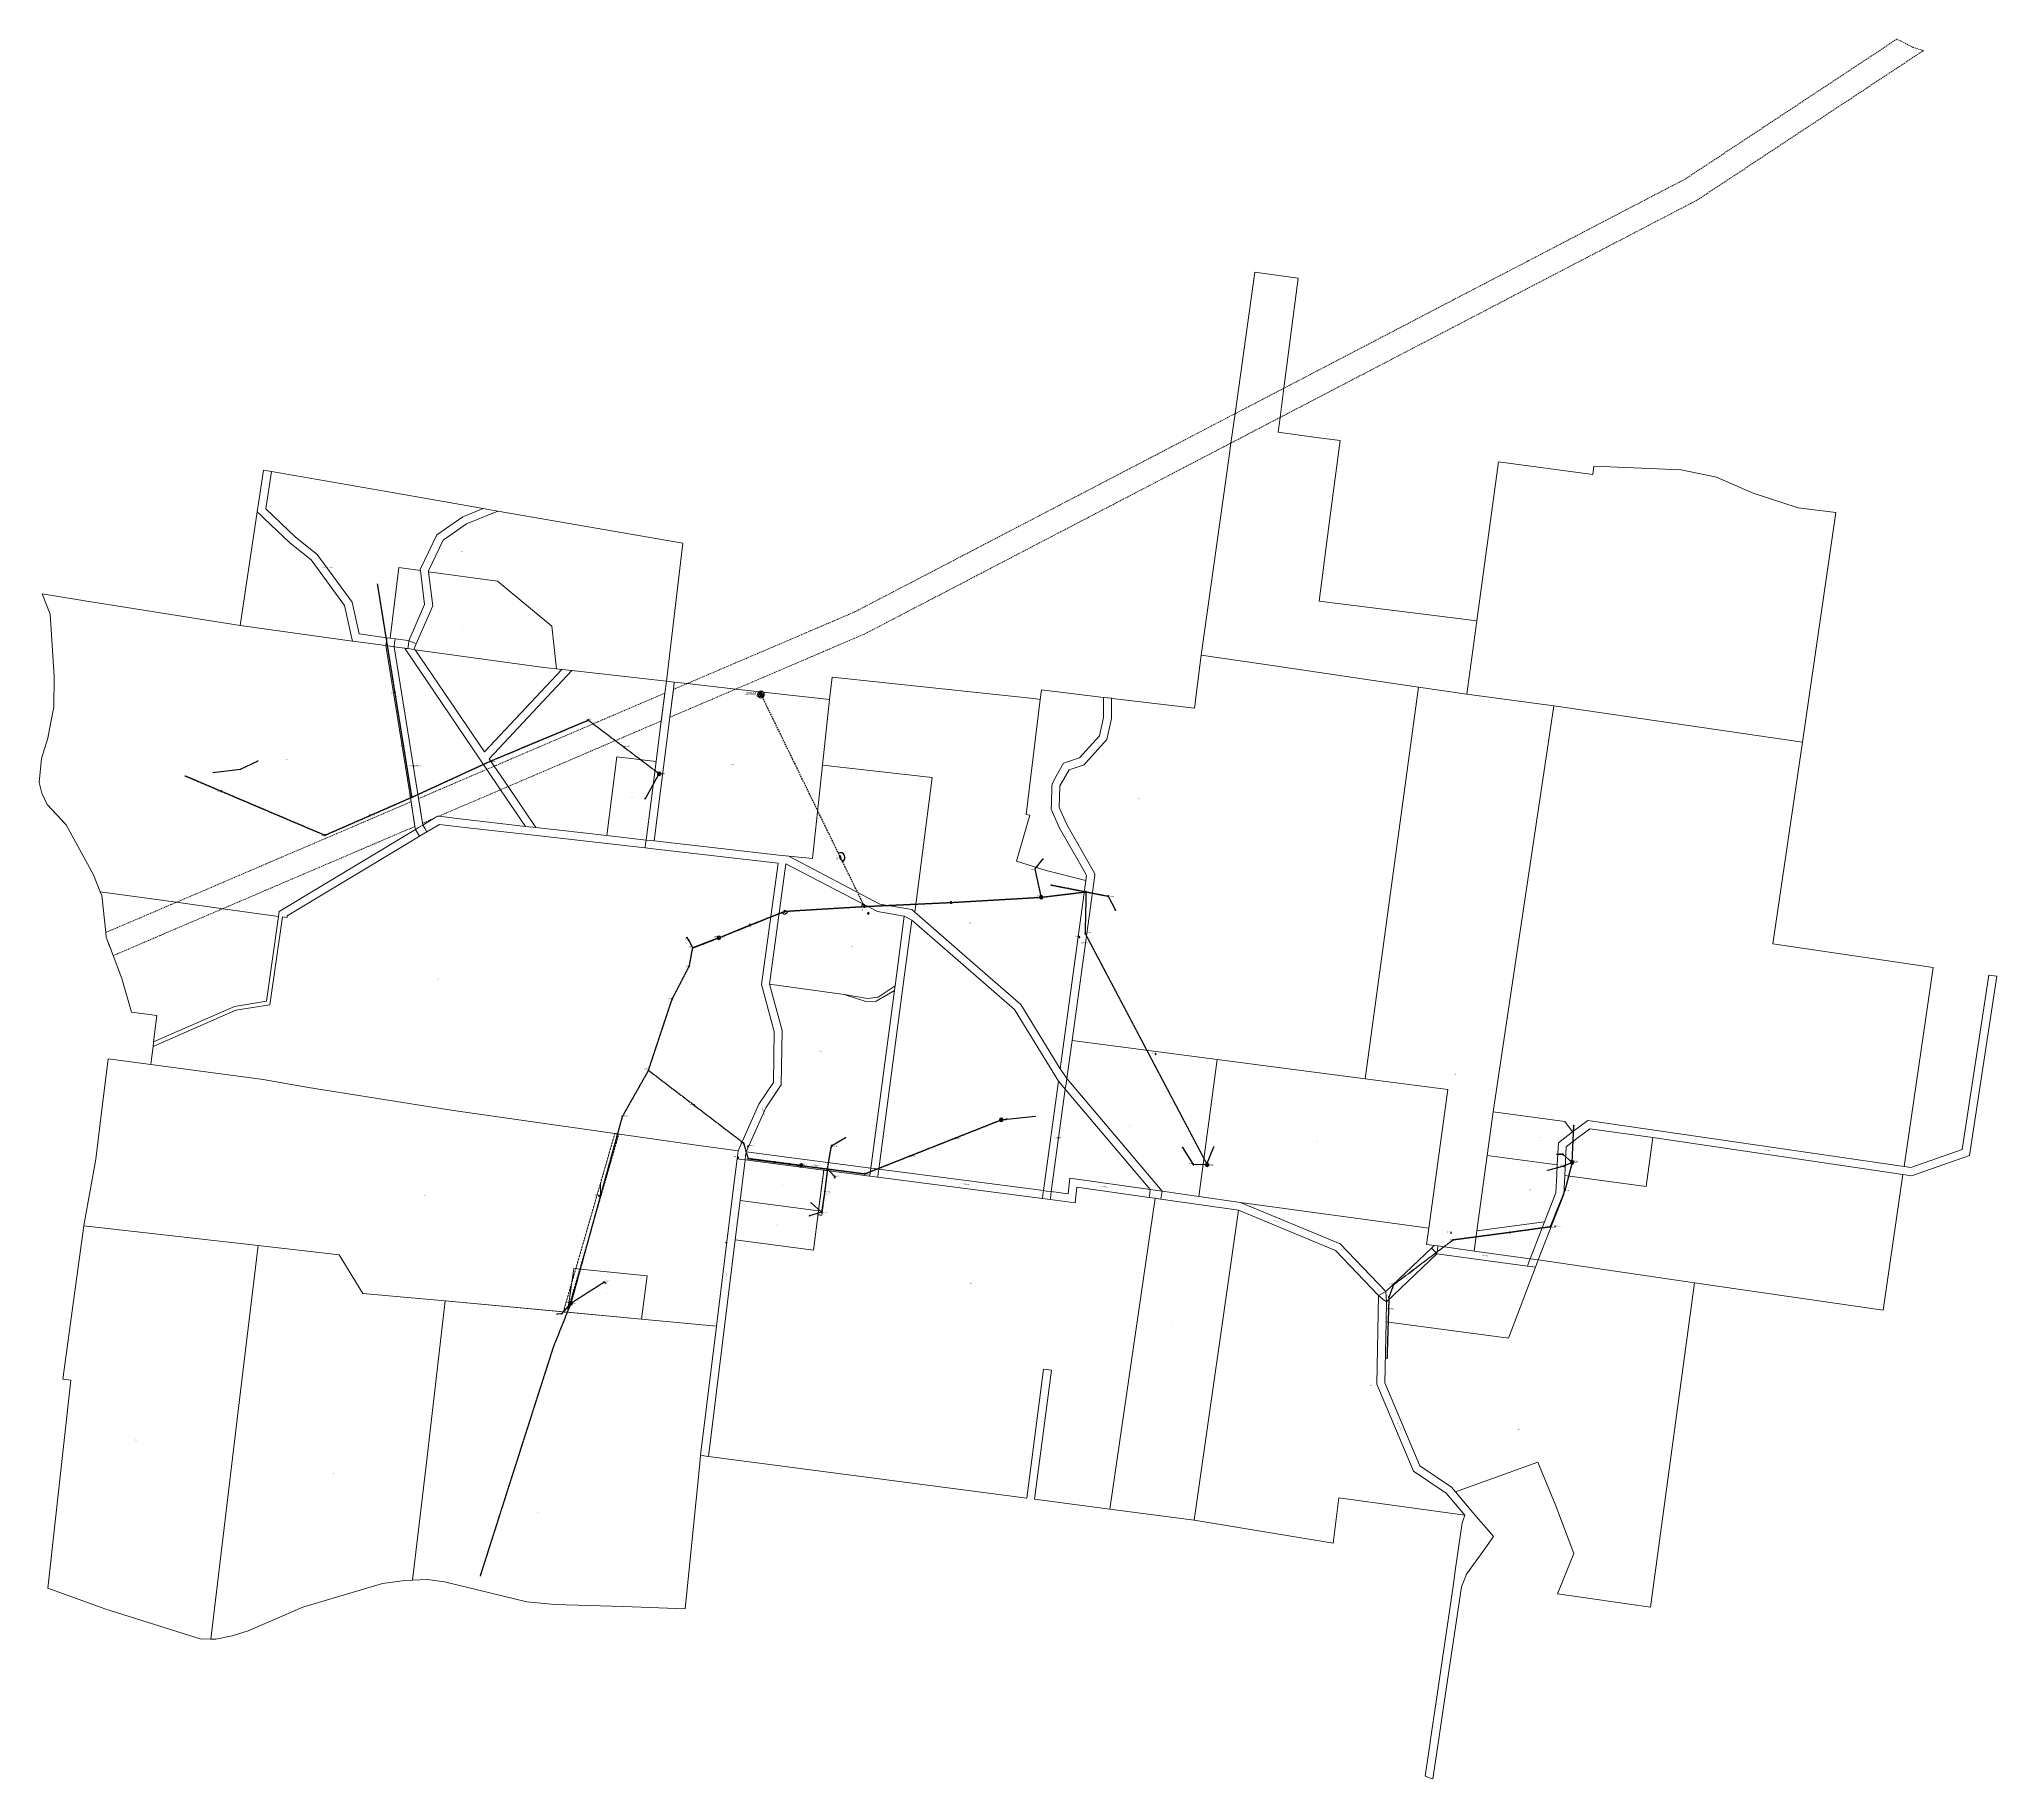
# Model space of a CAD drawing. Header units: metres. Extents: x 257881 to 262822, y 6187520 to 6191911.
import ezdxf
from ezdxf.enums import TextEntityAlignment as Align

# ---------------------------------------------------------------- set-up
doc = ezdxf.new("R2010")
doc.units = ezdxf.units.M
for name, pattern in [('Cable Exist OH', [1, 1, 0]), ('Cable New OH', [6, 4, -2]), ('Dash', [5, 3, -2]), ('HIDDEN', [0.375, 0.25, -0.125]), ('HIDDEN2', [0.1875, 0.125, -0.0625])]:
    doc.linetypes.add(name, pattern=pattern)
doc.layers.get('0').update_dxf_attribs({"color": 6})
for name, color, linetype, lineweight in [('Cadastre Easements_SP_EXT', 8, 'Continuous', 5), ('Cadastre Land Parcels_SP_EXT', 8, 'Continuous', 5), ('Cadastre Other Property_SP_EXT', 8, 'HIDDEN', 5), ('Cadastre Roads_SP_EXT', 8, 'Continuous', 5)]:
    doc.layers.add(name, color=color, linetype=linetype, lineweight=lineweight)
for name, color, linetype in [('Equip_LV_EXT', 7, 'Continuous'), ('Mains_HV_EXT', 7, 'Continuous'), ('Mains_HV_MOD', 3, 'Continuous'), ('Mains_HV_NEW', 2, 'Continuous'), ('Mains_HV_New_B10', 2, 'Continuous'), ('Mains_HV_NEW_Hardwired', 2, 'Continuous'), ('Mains_LV_EXT', 7, 'Continuous'), ('Mains_LV_MOD', 3, 'Continuous'), ('OH_Details_SP_MISC', 7, 'Continuous'), ('Services_SP_EXT', 7, 'Continuous'), ('Sub_SP_TR_HV_LV_EXT', 7, 'Continuous'), ('Sub_SP_TR_HV_LV_MOD', 3, 'Continuous'), ('SupportsOH_SP_TR_HV_LV_SL_EXT', 7, 'Continuous'), ('SupportsOH_SP_TR_HV_LV_SL_MOD', 3, 'Continuous'), ('SupportsOH_SP_TR_HV_LV_SL_NEW', 2, 'Continuous')]:
    doc.layers.add(name, color=color, linetype=linetype)
doc.styles.add('iecARIAL', font='arial.ttf', dxfattribs={"height": 2})
doc.styles.add('POLE_LABEL', font='arial.ttf')
doc.styles.get("Standard").update_dxf_attribs({"font": 'arial.ttf'})
doc.linetypes.add('Cable E UG', pattern='A,6,-0.5,["E",Standard,S=1.7,R=0,X=0.5,Y=-1],-2.9', length=9.4)

# ---------------------------------------------------------------- blocks, each defined once
blk = doc.blocks.new('SUB_POLE_EXT')
blk.add_wipeout([(0, 4.2), (0.4, 4.2), (0.8, 4.1), (1.2, 4), (1.6, 3.9), (2, 3.7), (2.3, 3.5), (2.7, 3.3), (3, 3), (3.3, 2.7), (3.5, 2.3), (3.8, 1.9), (3.9, 1.6), (4, 1.2), (4.2, 0.6), (4.2, 0), (4.2, -0.6), (4.1, -1.1), (3.9, -1.6), (3.6, -2.2), (3.2, -2.7), (3, -3), (2.7, -3.3), (2.4, -3.5), (2, -3.7), (1.6, -3.9), (1.3, -4), (0.8, -4.1), (0.4, -4.2), (0, -4.2), (-0.4, -4.2), (-0.8, -4.1), (-1.2, -4), (-1.6, -3.9), (-2, -3.7), (-2.4, -3.5), (-2.7, -3.3), (-3, -3), (-3.2, -2.7), (-3.5, -2.3), (-3.7, -2), (-3.9, -1.6), (-4, -1.2), (-4.2, -0.8), (-4.2, -0.1), (-4.2, 0.4), (-4.1, 0.8), (-4, 1.3), (-3.9, 1.6), (-3.7, 2), (-3.5, 2.4), (-3.3, 2.7), (-3, 3), (-2.7, 3.3), (-2.3, 3.5), (-2, 3.7), (-1.6, 3.9), (-1.2, 4), (-0.8, 4.2), (-0.4, 4.2)])
blk.add_line((2.2, 0.5), (2.2, 0.5, 0))
blk.add_lwpolyline([(-4.2, 0, 1), (4.2, 0, 1)], format="xyb", close=True)
blk.add_lwpolyline([(2.1, 0.5), (0, 4.2), (-3.7, -2.1), (3.7, -2.1)], close=True)
for tag, height, flags, p in [('STREET_CODE', 0.2, 9, (1.5, 0)), ('ASSET_NUM', 3.5, 8, (2, 2)), ('CONSTRUCTED_VOLTAGE', 0.2, 9, (1.5, -0.2)), ('NO_PHASES', 0.2, 9, (1.5, -0.4)), ('OPERATING_VOLTAGE', 0.2, 9, (1.5, -0.6)), ('OPERATED_BY', 0.2, 9, (1.5, -0.8)), ('MAINTAINED_BY', 0.2, 9, (1.5, -1)), ('ORIENTATION', 0.2, 9, (1.5, -1.2)), ('OWNED_BY', 0.2, 9, (1.5, -1.4)), ('SECONDARY_VOLTAGE', 0.2, 9, (1.5, -1.6)), ('STATE', 0.2, 9, (1.5, -1.8)), ('SUBSTATION_TYPE', 0.2, 9, (1.5, -2)), ('USAGE', 0.2, 9, (1.5, -2.2)), ('LEGEND', 0.2, 9, (1.5, -2.4)), ('LOCATION', 0.2, 9, (1.5, -2.6)), ('STREETNAME', 0.2, 9, (1.5, -2.8)), ('SUBURB', 0.2, 9, (1.5, -3)), ('NOTES', 0.2, 9, (1.5, -3.2)), ('Z', 0.2, 1, (1.5, -3.4))]:
    blk.add_attdef(tag, text='', height=height, dxfattribs=dict(flags=flags)).set_placement(p, align=Align.MIDDLE_LEFT)
blk = doc.blocks.new('LV_OH_LINKS_DISTFUSE_EXT')
for p, q in [((0, 0), (0.96, 0)), ((3.84, 0), (4.8, 0))]:
    blk.add_line(p, q)
blk.add_lwpolyline([(3.84, -1.2), (3.84, 1.2), (0.96, -1.2), (0.96, 1.2)], close=True)
at = {"flags": 9}
for tag, p in [('ACTUAL_STATUS', (0, 0)), ('CONSTRUCTED_VOLTAGE', (0, -0.2)), ('OPERATING_VOLTAGE', (0, -0.6)), ('ORIENTATION', (0, -0.8)), ('OWNED_BY', (0, -1)), ('STATE', (0, -1.2)), ('SWITCH_TYPE', (0, -1.4)), ('NO_PHASES', (0, -0.4)), ('USAGE', (0, -1.6)), ('NOTES', (0, -1.8))]:
    blk.add_attdef(tag, text='', height=0.2, dxfattribs=at).set_placement(p, align=Align.MIDDLE_LEFT)
at = {"flags": 1}
blk.add_attdef('Z', (0, 0), '', height=0.2, dxfattribs=at)
blk = doc.blocks.new('CCP_EXT')
blk.add_wipeout([(0, 0.6), (0.6, 0), (0, -0.6), (-0.6, 0)])
blk.add_lwpolyline([(-0.6, 0), (0, 0.6), (0.6, 0), (0, -0.6), (-0.6, 0)])
at = {"flags": 1}
blk.add_attdef('Z', (0, 0), '', height=0.2, dxfattribs=at)
at = {"flags": 9}
for tag, p in [('CCP_TYPE', (0, 0)), ('CONSTRUCTED_VOLTAGE', (0, -0.2)), ('NO_PHASES', (0, -0.4)), ('OPERATING_VOLTAGE', (0, -0.6)), ('ORIENTATION', (0, -0.8)), ('OWNED_BY', (0, -1)), ('USAGE', (0, -1.2)), ('LEGEND', (0, -1.4)), ('LIFE_SUPPORT', (0, -1.6)), ('STATE', (0, -1.8)), ('NOTES', (0, -2))]:
    blk.add_attdef(tag, text='', height=0.2, dxfattribs=at).set_placement(p, align=Align.MIDDLE_LEFT)
blk = doc.blocks.new('POLE_EXT')
blk.add_hatch(color=256).paths.add_polyline_path([(-1, 0, 1), (1, 0, 1)])
blk.add_lwpolyline([(-1, 0, 1), (1, 0, 1)], format="xyb", close=True)
for tag, height, flags, p in [('pNumber', 2.5, 8, (-17.8, 2.1)), ('OWNED_BY', 0.2, 9, (1.4, -0.4)), ('PARENT', 0.2, 9, (1.4, -0.6)), ('SPECIAL_USE', 0.2, 9, (1.4, -0.8)), ('STATE', 0.2, 9, (1.4, -1)), ('USAGE', 0.2, 9, (1.4, -1.2)), ('cLV', 0.2, 9, (1.4, -1.4)), ('hDepth', 0.2, 9, (1.4, -1.6)), ('hDia', 0.2, 9, (1.4, -1.8)), ('cHV', 0.2, 9, (1.4, -2)), ('LBRACKET', 0.2, 9, (1.4, -2.2)), ('LExisting', 0.2, 9, (1.4, -2.4)), ('LANTNUMBER', 0.2, 9, (1.4, -2.6)), ('LOther', 0.2, 9, (1.4, -2.8)), ('LRemove', 0.2, 9, (1.4, -3)), ('LEGEND', 0.2, 9, (1.4, -3.2)), ('cLinedev', 0.2, 9, (1.4, -3.4)), ('LOCATION', 0.2, 9, (1.4, -3.6)), ('pExisting', 0.2, 9, (1.4, -3.8)), ('PFNUMBER', 0.2, 9, (1.4, -4)), ('NEWPFNUMBER', 0.2, 9, (1.4, -4.2)), ('pFooting', 0.2, 9, (1.4, -4.4)), ('pNew', 0.2, 9, (1.4, -4.6)), ('pRelocate', 0.2, 9, (1.4, -5)), ('pRemove', 0.2, 9, (1.4, -5.2)), ('pReplace', 0.2, 9, (1.4, -5.4)), ('pStay', 0.2, 9, (1.4, -5.6)), ('pType', 0.2, 9, (1.4, -5.8)), ('cspan', 0.2, 9, (1.4, -6)), ('STREETNAME', 0.2, 9, (1.4, -6.2)), ('SUBURB', 0.2, 9, (1.4, -6.4)), ('NOTES', 0.2, 9, (1.4, -6.6)), ('MAINTAINED_BY', 0.2, 9, (1.4, -6.8)), ('OPERATED_BY', 0.2, 9, (1.4, -7))]:
    blk.add_attdef(tag, text='', height=height, dxfattribs=dict(flags=flags)).set_placement(p, align=Align.MIDDLE_LEFT)
at = {"style": 'POLE_LABEL'}
for tag, height, flags, p in [('STRUCTURE_PLANT_NUMBER', 0.2, 9, (1.4, 0)), ('ASSET_NUM', 2.5, 8, (2, 2)), ('STREET_CODE', 0.2, 9, (1.4, -0.2))]:
    blk.add_attdef(tag, text='', height=height, dxfattribs=dict(at, flags=flags)).set_placement(p, align=Align.MIDDLE_LEFT)
at = {"flags": 1}
blk.add_attdef('Z', (1.4, -7.3), '', height=0.2, dxfattribs=at)
blk = doc.blocks.new('End Shackle_EXT')
blk.add_wipeout([(0, 0.3), (1.8, 0.3), (1.8, -0.3), (0, -0.3)])
blk.add_line((1.8, -1), (1.8, 1))
at = {"flags": 1}
blk.add_attdef('Z', (0, 0), '', height=0.2, dxfattribs=at)
at = {"flags": 9}
for tag, p in [('CONNECTOR_TYPE', (0, 0)), ('CONSTRUCTED_VOLTAGE', (0, -0.2)), ('NO_PHASES', (0, -0.4)), ('OPERATING_VOLTAGE', (0, -0.6)), ('ORIENTATION', (0, -0.8)), ('OWNED_BY', (0, -1)), ('STATE', (0, -1.2)), ('USAGE', (0, -1.4)), ('NOTES', (0, -1.6))]:
    blk.add_attdef(tag, text='', height=0.2, dxfattribs=at).set_placement(p, align=Align.MIDDLE_LEFT)
blk = doc.blocks.new('CONNECTOR_NODE_EXT')
h = blk.add_hatch(color=256)
edge = h.paths.add_edge_path()
edge.add_arc((0, 0), 0.5, 0, 360)
blk.add_circle((0, 0), 0.5)
at = {"flags": 1}
blk.add_attdef('Z', (0, 0), '', height=0.2, dxfattribs=at)
at = {"flags": 9}
for tag, p in [('CONNECTOR_TYPE', (0, 0)), ('CONSTRUCTED_VOLTAGE', (0, -0.2)), ('NO_PHASES', (0, -0.4)), ('OPERATING_VOLTAGE', (0, -0.6)), ('ORIENTATION', (0, -0.8)), ('SUBTYPE', (0, -1)), ('USAGE', (0, -1.2)), ('NOTES', (0, -1.4))]:
    blk.add_attdef(tag, text='', height=0.2, dxfattribs=at).set_placement(p, align=Align.MIDDLE_LEFT)
blk = doc.blocks.new('POLE_REPLACE_NEW')
blk.add_wipeout([(0, 1), (-0.1, 1), (-0.2, 1), (-0.4, 0.9), (-0.5, 0.9), (-0.6, 0.8), (-0.7, 0.7), (-0.8, 0.6), (-0.8, 0.5), (-0.9, 0.4), (-1, 0.3), (-1, 0.2), (-1, 0.1), (-1, -0.1), (-1, -0.2), (-1, -0.3), (-0.9, -0.4), (-0.8, -0.5), (-0.8, -0.6), (-0.7, -0.7), (-0.6, -0.8), (-0.5, -0.9), (-0.4, -0.9), (-0.2, -1), (-0.1, -1), (0, -1), (0.1, -1), (0.2, -1), (0.4, -0.9), (0.5, -0.9), (0.6, -0.8), (0.7, -0.7), (0.8, -0.6), (0.8, -0.5), (0.9, -0.4), (1, -0.3), (1, -0.2), (1, -0.1), (1, 0.1), (1, 0.2), (1, 0.3), (0.9, 0.4), (0.8, 0.5), (0.8, 0.6), (0.7, 0.7), (0.6, 0.8), (0.5, 0.9), (0.4, 0.9), (0.2, 1), (0.1, 1)])
h = blk.add_hatch(color=256)
edge = h.paths.add_edge_path()
edge.add_arc((0, 0), 1, 270, 450)
edge.add_line((0, 1), (0, -1))
blk.add_lwpolyline([(0, 1), (0, -1)])
at = {"lineweight": -3}
blk.add_arc((0, 0), 1, 90, 270, dxfattribs=at)
blk.add_arc((0, 0), 1, 270, 90)
at = {"style": 'POLE_LABEL', "flags": 9}
blk.add_attdef('STRUCTURE_PLANT_NUMBER', text='', height=0.2, dxfattribs=at).set_placement((1.5, 0.2), align=Align.MIDDLE_LEFT)
for tag, height, flags, p in [('STREET_CODE', 0.2, 9, (1.5, 0)), ('ASSET_NUM', 2.5, 8, (2, 2)), ('OWNED_BY', 0.2, 9, (1.5, -0.2)), ('PARENT', 0.2, 9, (1.5, -0.4)), ('SPECIAL_USE', 0.2, 9, (1.5, -0.6)), ('STATE', 0.2, 9, (1.5, -0.8)), ('USAGE', 0.2, 9, (1.5, -1)), ('cLV', 0.2, 9, (1.5, -1.2)), ('hDepth', 0.2, 9, (1.5, -1.4)), ('hDia', 0.2, 9, (1.5, -1.6)), ('cHV', 0.2, 9, (1.5, -1.8)), ('LBRACKET', 0.2, 9, (1.5, -2)), ('LExisting', 0.2, 9, (1.5, -2.2)), ('LANTNUMBER', 0.2, 9, (1.5, -2.4)), ('LOther', 0.2, 9, (1.5, -2.6)), ('LRemove', 0.2, 9, (1.5, -2.8)), ('LEGEND', 0.2, 9, (1.5, -3)), ('cLinedev', 0.2, 9, (1.5, -3.2)), ('pExisting', 0.2, 9, (1.5, -3.4)), ('PFNUMBER', 0.2, 9, (1.5, -3.6)), ('NEWPFNUMBER', 0.2, 9, (1.5, -3.8)), ('pFooting', 0.2, 9, (1.5, -4)), ('pNew', 0.2, 9, (1.5, -4.2)), ('pNumber', 0.2, 9, (1.5, -4.4)), ('pRelocate', 0.2, 9, (1.5, -4.6)), ('pRemove', 0.2, 9, (1.5, -4.8)), ('pReplace', 0.2, 9, (1.5, -5)), ('pStay', 0.2, 9, (1.5, -5.2)), ('pType', 0.2, 9, (1.5, -5.4)), ('cspan', 0.2, 9, (1.5, -5.6)), ('SUBURB', 0.2, 9, (1.5, -5.8)), ('STREETNAME', 0.2, 9, (1.5, -6)), ('LOCATION', 0.2, 9, (1.5, -6.2)), ('NOTES', 0.2, 9, (1.5, -6.4)), ('OPERATED_BY', 0.2, 9, (1.5, -6.6)), ('MAINTAINED_BY', 0.2, 9, (1.5, -6.8)), ('Z', 0.2, 1, (1.5, -7))]:
    blk.add_attdef(tag, text='', height=height, dxfattribs=dict(flags=flags)).set_placement(p, align=Align.MIDDLE_LEFT)
blk = doc.blocks.new('End Shackle_NEW')
blk.add_line((1, 1.8), (-1, 1.8))
at = {"flags": 1}
blk.add_attdef('Z', (0, 0), '', height=0.2, dxfattribs=at)
at = {"flags": 9}
for tag, p in [('CONNECTOR_TYPE', (0, 0)), ('CONSTRUCTED_VOLTAGE', (0, -0.2)), ('NO_PHASES', (0, -0.4)), ('OPERATING_VOLTAGE', (0, -0.6)), ('ORIENTATION', (0, -0.8)), ('OWNED_BY', (0, -1)), ('STATE', (0, -1.2)), ('USAGE', (0, -1.4)), ('NOTES', (0, -1.6)), ('MAINTAINED_BY', (0, -1.8)), ('OPERATED_BY', (0, -2))]:
    blk.add_attdef(tag, text='', height=0.2, dxfattribs=at).set_placement(p, align=Align.MIDDLE_LEFT)
blk.add_wipeout([(-0.3, 0), (-0.3, 1.8), (0.3, 1.8), (0.3, 0)])
blk = doc.blocks.new('BOND POINT')
blk.add_hatch(color=256).paths.add_polyline_path([(-1, 0, 1), (1, 0, 1)])
blk.add_lwpolyline([(-1, 0, 1), (1, 0, 1)], format="xyb", close=True)

msp = doc.modelspace()

# ---------------------------------------------------------------- linework, layer by layer
at = {"layer": 'Cadastre Easements_SP_EXT', "linetype": 'Dash'}
for points in [[(259639.5, 6190270.6), (259965.5, 6190410.2), (260731.9, 6190809.6), (260871.8, 6190882.6), (260889.2, 6190891.7), (261013.2, 6190956.3), (261449.9, 6191183.9), (261534, 6191227.8), (261741.8, 6191336.1), (262049.2, 6191496.3), (262066.3, 6191505.2), (262636.5, 6191882), (262610.8, 6191890.3), (262569.7, 6191911), (262035.3, 6191557.8), (261637.9, 6191350.6), (261528.8, 6191293.8), (261449.8, 6191252.7), (261022.7, 6191029.9), (260899.7, 6190965.9), (259939.4, 6190465.3), (259516.7, 6190284.5), (259481.9, 6190269.6), (259473, 6190199.4), (259639.5, 6190270.6)], [(258344.5, 6189716.3), (258818.1, 6189919.1), (258829.8, 6189924.1), (258819.9, 6189986.1), (258816.4, 6189984.7), (258336.7, 6189779.3), (258227.4, 6189732.5), (258049.3, 6189656.2), (258050.4, 6189644.8), (258068.1, 6189598), (258344.5, 6189716.3)]]:
    msp.add_lwpolyline(points, close=True, dxfattribs=at)
at = {"layer": 'Cadastre Land Parcels_SP_EXT', "linetype": 'Continuous'}
for points in [[(261509.5, 6190443.2), (261111.3, 6190492.6), (261139.5, 6190708.2), (261164.3, 6190897.8), (261158.2, 6190898.6), (261098, 6190906.7), (261008.3, 6190918.7), (261013.2, 6190956.3), (261022.7, 6191029.9), (261058.4, 6191307.5), (260949.6, 6191322.7), (260899.7, 6190965.9), (260889.2, 6190891.7), (260888.3, 6190885.3), (260885.4, 6190864.6), (260814.3, 6190356.2), (260970.6, 6190333.2), (261362.5, 6190275.5), (261484, 6190257.7), (261509.5, 6190443.2)], [(258884.8, 6190660.2), (258950.4, 6190705.3), (259001.7, 6190726.5), (258796.3, 6190762.2), (258467.7, 6190819.4), (258453.2, 6190725.6), (258527.5, 6190654.8), (258582.8, 6190610.5), (258671, 6190490.1), (258688.7, 6190410), (258759.2, 6190400.3), (258767, 6190399.2), (258789.2, 6190577.2), (258801.1, 6190575.6), (258843.4, 6190569.6), (258843.1, 6190572.2), (258884.8, 6190660.2)], [(262331.3, 6190136.5), (262416, 6190716.1), (262320.7, 6190728.4), (262207.3, 6190764.9), (262114.1, 6190805.8), (262025.3, 6190824), (261805.1, 6190833.6), (261802.5, 6190812), (261564.2, 6190844), (261509.5, 6190443.2), (261484, 6190257.7), (261703.8, 6190228.1), (262331.3, 6190136.5)], [(258669.1, 6190405.7), (258652.3, 6190481.7), (258568.1, 6190596.5), (258514.3, 6190639.6), (258449.4, 6190701.4), (258439.3, 6190711), (258431.7, 6190718.2), (258388.7, 6190431.3), (258672.1, 6190392), (258669.1, 6190405.7)], [(259505.4, 6190638.8), (259038.8, 6190720), (258960.1, 6190687.5), (258900.7, 6190646.6), (258863.8, 6190568.8), (258864.1, 6190566.8), (259038, 6190542.7), (259175.5, 6190429.3), (259187.1, 6190321.6), (259200.8, 6190320), (259225.7, 6190317.2), (259464.3, 6190290.3), (259505.4, 6190638.8)], [(258854.2, 6190483.8), (258843.4, 6190569.6), (258801.1, 6190575.6), (258789.2, 6190577.2), (258767, 6190399.2), (258780, 6190397.4), (258805.8, 6190393.8), (258814.7, 6190392.6), (258854.2, 6190483.8)], [(259175.5, 6190429.3), (259038, 6190542.7), (258864.1, 6190566.8), (258874.9, 6190480.9), (258833.2, 6190384.5), (258827.1, 6190370.5), (258830.7, 6190370.1), (259154.6, 6190325.2), (259187.1, 6190321.6), (259175.5, 6190429.3)], [(257996.9, 6190493.7), (257888.8, 6190511), (257909.1, 6190459.5), (257919.3, 6190302.8), (257918.6, 6190225.3), (257910.4, 6190182.7), (257903.4, 6190146.7), (257886.9, 6190095.6), (257881.3, 6190035.1), (257888.3, 6190007.9), (257901.7, 6189979.6), (257949.5, 6189928.2), (258018.6, 6189801.5), (258035.7, 6189759), (258227.4, 6189732.5), (258328.4, 6189718.5), (258344.5, 6189716.3), (258485.1, 6189696.9), (258486.9, 6189709.4), (258818.4, 6189908.7), (258831.2, 6189916.4), (258829.8, 6189924.1), (258819.9, 6189986.1), (258815.7, 6190012), (258756.4, 6190380.3), (258685.9, 6190390.1), (258672.1, 6190392), (258388.7, 6190431.3), (258388.5, 6190431.3), (257996.9, 6190493.7)], [(259046, 6190016.6), (259011.1, 6190068), (258806.4, 6190370), (258803.8, 6190373.8), (258777.2, 6190377.4), (258811.8, 6190162.8), (258839, 6189994.3), (258849, 6189932.3), (258849.7, 6189927.6), (258878.4, 6189944.9), (258887.1, 6189950.2), (258889.9, 6189949.8), (258949.8, 6189942.1), (258957.9, 6189941.1), (259102.1, 6189925), (259108.6, 6189924.2), (259046, 6190016.6)], [(258830.7, 6190370.1), (258827.1, 6190370.5), (258812, 6190372.7), (258806.3, 6190373.5), (258803.8, 6190373.8), (258806.4, 6190370), (259011.1, 6190068), (259046, 6190016.6), (259108.6, 6189924.2), (259134.9, 6189921.3), (259064.8, 6190024.7), (259030, 6190076.1), (259017.1, 6190095), (259225.7, 6190317.2), (259200.8, 6190320), (259005.5, 6190112.1), (258830.7, 6190370.1)], [(259200.8, 6190320), (259187.1, 6190321.6), (259154.6, 6190325.2), (258830.7, 6190370.1), (259005.5, 6190112.1), (259200.8, 6190320)], [(260970.6, 6190333.2), (260814.3, 6190356.2), (260797.4, 6190222.1), (260589.7, 6190247.2), (260587.7, 6190247.4), (260587.7, 6190196.7), (260586, 6190188.9), (260575.8, 6190143.3), (260522.3, 6190083.8), (260518.6, 6190079.7), (260480.6, 6190066.7), (260462.4, 6190034.9), (260457.5, 6190026.2), (260455.6, 6189971.5), (260474.8, 6189929), (260517.2, 6189854.6), (260545.7, 6189804.5), (260545.2, 6189800.6), (260488, 6189383.6), (260854, 6189336), (261227.8, 6189287.3), (261362.5, 6190275.5), (260970.6, 6190333.2)], [(260567.7, 6190249.8), (260410.8, 6190268.8), (260407.8, 6190244.7), (260372.6, 6189953.8), (260381.5, 6189952.4), (260347.6, 6189836.2), (260422.7, 6189812.4), (260523.1, 6189787.6), (260524.9, 6189800.5), (260523.1, 6189803.4), (260503.4, 6189838.1), (260456.8, 6189919.8), (260435.4, 6189967.6), (260435.8, 6189982), (260437.2, 6190023.6), (260437.6, 6190031.8), (260448.2, 6190050.5), (260466.8, 6190083.4), (260507.2, 6190097.1), (260557.3, 6190153), (260567.6, 6190198.9), (260567.7, 6190249.8)], [(261484, 6190257.7), (261362.5, 6190275.5), (261227.8, 6189287.3), (261436.7, 6189260), (261388.6, 6188909.9), (261383, 6188869.1), (261401.7, 6188866.5), (261411.4, 6188865.1), (261502.5, 6188852.2), (261509.4, 6188903.1), (261535.7, 6189093.9), (261550.8, 6189203.9), (261703.8, 6190228.1), (261484, 6190257.7)], [(260110.8, 6189857), (260135, 6190047.3), (259858.5, 6190078.6), (259833.2, 6189842.7), (259773.3, 6189849), (260003.2, 6189728.2), (260083.5, 6189714.5), (260091.7, 6189707.4), (260110.8, 6189857)], [(259998.7, 6189493.1), (260041.4, 6189522.1), (260064.8, 6189697.4), (259996.7, 6189709), (259766.1, 6189829.9), (259724.6, 6189526.2), (259913.2, 6189499.7), (259971.5, 6189489.9), (259998.7, 6189493.1)], [(258374.4, 6189469.9), (258454.9, 6189482.7), (258485.1, 6189696.9), (258344.5, 6189716.3), (258328.4, 6189718.5), (258227.4, 6189732.5), (258035.7, 6189759), (258039.6, 6189749.3), (258049.3, 6189656.2), (258050.4, 6189644.8), (258068.1, 6189598), (258089.8, 6189540.3), (258114.6, 6189455.5), (258178, 6189447.2), (258170.1, 6189380), (258374.4, 6189469.9)], [(260471.1, 6189260.9), (260435.7, 6189002.3), (260478.1, 6188996.9), (260482.2, 6189036.3), (260685.4, 6189007.5), (260471.1, 6189260.9)], [(261680.6, 6188925.9), (261709.2, 6188999.1), (261711.4, 6189044.6), (261712.7, 6189069.6), (261535.7, 6189093.9), (261509.4, 6188903.1), (261680.6, 6188925.9)], [(260796.6, 6188173.2), (260908.1, 6188955.6), (260712.5, 6188983.4), (260697.7, 6188985.4), (260583.6, 6188201.2), (260796.6, 6188173.2)], [(259848, 6188954.1), (259650.1, 6188979.9), (259637.8, 6188880.5), (259835.2, 6188854.9), (259848, 6188954.1)], [(261432.3, 6188241.6), (261349.6, 6188296.6), (261257.1, 6188516), (261261.6, 6188739.9), (261153, 6188853.4), (260908.1, 6188955.6), (260796.6, 6188173.2), (261147.4, 6188115), (261161.2, 6188229.8), (261479.6, 6188185.4), (261432.3, 6188241.6)], [(261394.8, 6188860), (261401.7, 6188866.5), (261383, 6188869.1), (261388.6, 6188909.9), (260913.5, 6188975.2), (261164.6, 6188870.3), (261279.7, 6188750.1), (261394.8, 6188860)], [(258386.5, 6188470.2), (258434.3, 6188866.2), (257993.8, 6188916.2), (257970.5, 6188744.1), (257941.4, 6188528.9), (257961.4, 6188526.6), (257902.9, 6188001.9), (258049.9, 6187948.8), (258287.6, 6187873.4), (258314.4, 6187873.2), (258386.5, 6188470.2)], [(261680.6, 6188925.9), (261509.4, 6188903.1), (261502.5, 6188852.2), (261644.1, 6188832.7), (261680.6, 6188925.9)], [(258368.1, 6187881.2), (258409.2, 6187893.5), (258546.9, 6187953.5), (258747.6, 6188013.1), (258804.6, 6188020.9), (258823.9, 6188021.9), (258859.4, 6188325.1), (258868.9, 6188406.2), (258906.4, 6188726.3), (258848.9, 6188731.6), (258697.9, 6188745.5), (258638.4, 6188843.1), (258434.3, 6188866.2), (258386.5, 6188470.2), (258314.4, 6187873.2), (258327, 6187873.1), (258368.1, 6187881.2)], [(261657.7, 6188811.7), (261637.2, 6188814.5), (261408.7, 6188845.4), (261281.4, 6188723.9), (261280.4, 6188673.5), (261589.8, 6188632.8), (261657.7, 6188811.7)], [(262058.8, 6188772.4), (261664.6, 6188829.9), (261657.7, 6188811.7), (261589.8, 6188632.8), (261280.4, 6188673.5), (261277.2, 6188520), (261365.8, 6188310), (261445.9, 6188256.7), (261455.8, 6188245), (261663.5, 6188319.2), (261709.3, 6188209.7), (261754.6, 6188088.8), (261713.3, 6187987.6), (261948, 6187953.7), (262058.8, 6188772.4)]]:
    msp.add_lwpolyline(points, close=True, dxfattribs=at)
at = {"layer": 'Cadastre Other Property_SP_EXT', "linetype": 'HIDDEN2'}
msp.add_lwpolyline([(259334.3, 6189149.1), (259297.8, 6189022.8), (259298.5, 6188989), (259344.3, 6189147.7), (259334.3, 6189149.1)], close=True, dxfattribs=at)
at = {"layer": 'Cadastre Roads_SP_EXT', "linetype": 'Continuous'}
for points in [[(258757.8, 6190390.1), (258759.2, 6190400.3), (258688.7, 6190410), (258671, 6190490.1), (258582.8, 6190610.5), (258527.5, 6190654.8), (258453.2, 6190725.6), (258467.7, 6190819.4), (258447.8, 6190822.9), (258434, 6190733.8), (258433.2, 6190728.6), (258432.6, 6190724.2), (258431.7, 6190718.2), (258439.3, 6190711), (258449.4, 6190701.4), (258514.3, 6190639.6), (258568.1, 6190596.5), (258652.3, 6190481.7), (258669.1, 6190405.7), (258672.1, 6190392), (258685.9, 6190390.1), (258756.4, 6190380.3), (258757.8, 6190390.1)], [(259038.8, 6190720), (259001.7, 6190726.5), (258950.4, 6190705.3), (258884.8, 6190660.2), (258843.1, 6190572.2), (258843.4, 6190569.6), (258854.2, 6190483.8), (258814.7, 6190392.6), (258823.3, 6190388.8), (258833.2, 6190384.5), (258874.9, 6190480.9), (258864.1, 6190566.8), (258863.8, 6190568.8), (258900.7, 6190646.6), (258960.1, 6190687.5), (259038.8, 6190720)], [(258777.2, 6190377.4), (258766.8, 6190378.9), (258756.4, 6190380.3), (258815.7, 6190012), (258819.9, 6189986.1), (258829.8, 6189924.1), (258831.2, 6189916.4), (258839.1, 6189921.2), (258849.7, 6189927.6), (258849, 6189932.3), (258839, 6189994.3), (258811.8, 6190162.8), (258777.2, 6190377.4)], [(258814.7, 6190392.6), (258805.8, 6190393.8), (258780, 6190397.4), (258778.5, 6190387.1), (258777.2, 6190377.4), (258803.8, 6190373.8), (258806.3, 6190373.5), (258812, 6190372.7), (258813.3, 6190382.4), (258814.7, 6190392.6)], [(258889.9, 6189949.8), (258887.1, 6189950.2), (258878.4, 6189944.9), (258849.7, 6189927.6), (258854.6, 6189919.5), (258860, 6189910.4), (258891.5, 6189929.3), (258955.6, 6189921.2), (259099.7, 6189905), (259410.9, 6189869.7), (259412, 6189879.8), (259413.1, 6189889.7), (259313.7, 6189901), (259134.9, 6189921.3), (259108.6, 6189924.2), (259102.1, 6189925), (258957.9, 6189941.1), (258949.8, 6189942.1), (258889.9, 6189949.8)], [(258507.5, 6189698.3), (258819, 6189885.7), (258841.4, 6189899.2), (258836.2, 6189908), (258831.2, 6189916.4), (258818.4, 6189908.7), (258486.9, 6189709.4), (258485.1, 6189696.9), (258454.9, 6189482.7), (258374.4, 6189469.9), (258170.1, 6189380), (258168.8, 6189368.4), (258377.3, 6189460.2), (258463.8, 6189474), (258495.1, 6189695.6), (258506.9, 6189693.9), (258507.5, 6189698.3)], [(260064.6, 6189543.4), (260083.8, 6189687.7), (260072.9, 6189693.2), (260064.8, 6189697.4), (260041.4, 6189522.1), (260040.7, 6189516.9), (260039.8, 6189509.8), (259980.2, 6189061.5), (259988.5, 6189060.4), (260000.2, 6189058.9), (260064.6, 6189543.4)], [(260715.3, 6189003.3), (260474.9, 6189287.6), (260473, 6189274.3), (260471.1, 6189260.9), (260685.4, 6189007.5), (260697.8, 6189005.8), (260715.3, 6189003.3)], [(260415.7, 6189004.9), (260000.2, 6189058.9), (259998.9, 6189049), (259997.6, 6189039), (260413.2, 6188985), (260414.5, 6188995), (260415.7, 6189004.9)], [(260685.4, 6189007.5), (260482.2, 6189036.3), (260478.1, 6188996.9), (260435.7, 6189002.3), (260434.4, 6188992.4), (260433.1, 6188982.4), (260495.9, 6188974.2), (260499.9, 6189013.5), (260682.6, 6188987.6), (260684, 6188997.6), (260685.4, 6189007.5)], [(261269.3, 6188744.3), (261279.7, 6188750.1), (261164.6, 6188870.3), (260913.5, 6188975.2), (260808, 6188990.1), (260715.3, 6189003.3), (260713.9, 6188993.4), (260712.5, 6188983.4), (260908.1, 6188955.6), (261153, 6188853.4), (261261.6, 6188739.9), (261269.3, 6188744.3)], [(261408.7, 6188845.4), (261402.4, 6188852), (261394.8, 6188860), (261279.7, 6188750.1), (261280.6, 6188737), (261281.4, 6188723.9), (261408.7, 6188845.4)], [(261502.5, 6188852.2), (261411.4, 6188865.1), (261410.1, 6188855.2), (261408.7, 6188845.4), (261637.2, 6188814.5), (261640.8, 6188823.9), (261644.1, 6188832.7), (261502.5, 6188852.2)], [(261400, 6187531.6), (261411, 6187604.8), (261427.1, 6187712.7), (261470.7, 6188004.5), (261477.6, 6188021.7), (261483.8, 6188037), (261529.6, 6188101.2), (261551.3, 6188131.6), (261527.9, 6188159.4), (261513.3, 6188176.6), (261509.9, 6188180.7), (261494.9, 6188198.5), (261455.8, 6188245), (261445.9, 6188256.7), (261365.8, 6188310), (261277.2, 6188520), (261280.4, 6188673.5), (261281.4, 6188723.9), (261272.6, 6188731), (261261.6, 6188739.9), (261257.1, 6188516), (261349.6, 6188296.6), (261432.3, 6188241.6), (261479.6, 6188185.4), (261476.1, 6188175.5), (261472.7, 6188166.1), (261456, 6188051.4), (261449.5, 6188006.6), (261407.2, 6187715.2), (261392.9, 6187619.7), (261392.2, 6187615.3), (261391.7, 6187612.1), (261379.1, 6187526.7), (261390.2, 6187523), (261398.3, 6187520.3), (261400, 6187531.6)]]:
    msp.add_lwpolyline(points, close=True, dxfattribs=at)
at = {"layer": 'Mains_HV_EXT', "linetype": 'Cable Exist OH'}
msp.add_lwpolyline([(258822.1, 6189997.7), (258735.3, 6190536.7)], dxfattribs=at)
at = {"layer": 'Mains_HV_New_B10', "linetype": 'Cable New OH'}
for points in [[(259703, 6190257.1), (259781.9, 6190094.9), (259903.1, 6189845.8)], [(259903.1, 6189845.8), (259964, 6189722)]]:
    msp.add_lwpolyline(points, dxfattribs=at)
at = {"layer": 'Mains_HV_NEW_Hardwired', "color": 7, "linetype": 'Continuous'}
for centre, radius, start, end in [((259903.1, 6189845.8), 11.9, 296.1638, 115.948), ((259964, 6189722), 7, 116.1638, 183.4318)]:
    msp.add_arc(centre, radius, start, end, dxfattribs=at).dxf.unprotected_set("ltscale", 0)
at = {"layer": 'Mains_LV_EXT', "linetype": 'Continuous'}
msp.add_lwpolyline([(259871.2, 6189061.5, 1.028342), (259870.6, 6189057.5)], format="xyb", dxfattribs=at)

# ---------------------------------------------------------------- block references
at = {"layer": 'Mains_HV_NEW_Hardwired', "color": 7, "linetype": 'Continuous', "xscale": 0.3, "yscale": 0.3, "zscale": 0.3}
for p in [(259897.9, 6189856.5), (259908.4, 6189835.1), (259957, 6189721.6), (259960.9, 6189728.3)]:
    msp.add_blockref('BOND POINT', p, dxfattribs=at).dxf.unprotected_set("ltscale", 0)
at = {"layer": 'Sub_SP_TR_HV_LV_EXT'}
ref = msp.add_blockref('SUB_POLE_EXT', (259446.1, 6190057), dxfattribs=at)
ref.add_attrib('ASSET_NUM', '32084', dxfattribs={"layer": '0', "height": 3.5}).set_placement((259448.1, 6190057.3), align=Align.MIDDLE_LEFT)
ref = msp.add_blockref('SUB_POLE_EXT', (260309.2, 6189183.5), dxfattribs=at)
ref.add_attrib('ASSET_NUM', '31858', dxfattribs={"layer": '0', "height": 3.5}).set_placement((260311.2, 6189183.7), align=Align.BOTTOM_LEFT)
ref = msp.add_blockref('SUB_POLE_EXT', (261750.1, 6189076.2), dxfattribs=at)
ref.add_attrib('ASSET_NUM', '31664', dxfattribs={"layer": '0', "height": 3.5}).set_placement((261752.1, 6189076.4), align=Align.BOTTOM_LEFT)
ref = msp.add_blockref('SUB_POLE_EXT', (259804.4, 6189068.1), dxfattribs=at)
ref.add_attrib('ASSET_NUM', '30677', dxfattribs={"layer": '0', "height": 3.5}).set_placement((259806.4, 6189068.4), align=Align.BOTTOM_LEFT)
ref = msp.add_blockref('SUB_POLE_EXT', (260829, 6189070.3), dxfattribs=at)
ref.add_attrib('ASSET_NUM', '31066', dxfattribs={"layer": '0', "height": 3.5}).set_placement((260831, 6189070.5), align=Align.TOP_LEFT)
ref = msp.add_blockref('SUB_POLE_EXT', (259223.1, 6188720.5), dxfattribs=at)
ref.add_attrib('ASSET_NUM', '30342', dxfattribs={"layer": '0', "height": 3.5}).set_placement((259225.1, 6188720.7), align=Align.BOTTOM_RIGHT)
at = {"layer": 'Sub_SP_TR_HV_LV_MOD'}
ref = msp.add_blockref('SUB_POLE_EXT', (260410.5, 6189745.3), dxfattribs=at)
ref.add_attrib('ASSET_NUM', '30344', dxfattribs={"layer": '0', "height": 3.5}).set_placement((260412.5, 6189745.5), align=Align.BOTTOM_RIGHT)
ref = msp.add_blockref('SUB_POLE_EXT', (259596.7, 6189642.9), dxfattribs=at)
ref.add_attrib('ASSET_NUM', '30343', dxfattribs={"layer": '0', "height": 3.5}).set_placement((259598.7, 6189643.2), align=Align.BOTTOM_RIGHT)
at = {"layer": 'SupportsOH_SP_TR_HV_LV_SL_EXT'}
ref = msp.add_blockref('POLE_EXT', (258757.8, 6190396.4), dxfattribs=at)
ref.add_attrib('ASSET_NUM', '272322', dxfattribs={"layer": '0', "height": 2.5, "style": 'POLE_LABEL'}).set_placement((258759.8, 6190397.2), align=Align.BOTTOM_LEFT)
ref = msp.add_blockref('POLE_EXT', (258779.5, 6190262.1), dxfattribs=at)
ref.add_attrib('ASSET_NUM', '272321', dxfattribs={"layer": '0', "height": 2.5, "style": 'POLE_LABEL'}).set_placement((258781.5, 6190262.8), align=Align.TOP_RIGHT)
ref = msp.add_blockref('POLE_EXT', (259267.3, 6190192.1), dxfattribs=at)
ref.add_attrib('ASSET_NUM', '3XP193', dxfattribs={"layer": '0', "height": 2.5, "style": 'POLE_LABEL'}).set_placement((259269.3, 6190192.9), align=Align.BOTTOM_CENTER)
ref = msp.add_blockref('POLE_EXT', (258801.1, 6190128), dxfattribs=at)
ref.add_attrib('ASSET_NUM', '272320', dxfattribs={"layer": '0', "height": 2.5, "style": 'POLE_LABEL'}).set_placement((258803.1, 6190128.7), align=Align.TOP_RIGHT)
ref = msp.add_blockref('POLE_EXT', (259357.5, 6190124), dxfattribs=at)
ref.add_attrib('ASSET_NUM', '3XP195', dxfattribs={"layer": '0', "height": 2.5, "style": 'POLE_LABEL'}).set_placement((259359.5, 6190124.7), align=Align.BOTTOM_LEFT)
ref = msp.add_blockref('POLE_EXT', (259019.5, 6190088.5), dxfattribs=at)
ref.add_attrib('ASSET_NUM', '3XP192', dxfattribs={"layer": '0', "height": 2.5, "style": 'POLE_LABEL'}).set_placement((259021.5, 6190089.2), align=Align.TOP_LEFT)
ref = msp.add_blockref('POLE_EXT', (258341, 6190012.9), dxfattribs=at)
ref.add_attrib('ASSET_NUM', '3XP189', dxfattribs={"layer": '0', "height": 2.5, "style": 'POLE_LABEL'}).set_placement((258343, 6190013.7), align=Align.TOP_RIGHT)
ref = msp.add_blockref('POLE_EXT', (258822.1, 6189997.7), dxfattribs=at)
ref.add_attrib('ASSET_NUM', '272319', dxfattribs={"layer": '0', "height": 2.5, "style": 'POLE_LABEL'}).set_placement((258824.1, 6189998.4), align=Align.BOTTOM_RIGHT)
ref = msp.add_blockref('POLE_EXT', (258715.7, 6189951.4), dxfattribs=at)
ref.add_attrib('ASSET_NUM', '315318', dxfattribs={"layer": '0', "height": 2.5, "style": 'POLE_LABEL'}).set_placement((258717.7, 6189952.1), align=Align.MIDDLE_LEFT)
ref = msp.add_blockref('POLE_EXT', (258602.6, 6189901.8), dxfattribs=at)
ref.add_attrib('ASSET_NUM', '3XP190', dxfattribs={"layer": '0', "height": 2.5, "style": 'POLE_LABEL'}).set_placement((258604.6, 6189902.6), align=Align.TOP_RIGHT)
ref = msp.add_blockref('POLE_EXT', (260523.3, 6189758.9), dxfattribs=at)
ref.add_attrib('ASSET_NUM', '3XP181', dxfattribs={"layer": '0', "height": 2.5, "style": 'POLE_LABEL'}).set_placement((260525.3, 6189759.7), align=Align.TOP_RIGHT)
ref = msp.add_blockref('POLE_EXT', (260506.7, 6189644.4), dxfattribs=at)
ref.add_attrib('ASSET_NUM', '3XP184', dxfattribs={"layer": '0', "height": 2.5, "style": 'POLE_LABEL'}).set_placement((260508.7, 6189645.1), align=Align.BOTTOM_RIGHT)
ref = msp.add_blockref('POLE_EXT', (260521, 6189653.7), dxfattribs=at)
ref.add_attrib('ASSET_NUM', '3XP183', dxfattribs={"layer": '0', "height": 2.5, "style": 'POLE_LABEL'}).set_placement((260523, 6189654.4), align=Align.BOTTOM_LEFT)
ref = msp.add_blockref('POLE_EXT', (259522.2, 6189571.7), dxfattribs=at)
ref.add_attrib('ASSET_NUM', '315321', dxfattribs={"layer": '0', "height": 2.5, "style": 'POLE_LABEL'}).set_placement((259524.2, 6189572.5), align=Align.MIDDLE_RIGHT)
ref = msp.add_blockref('POLE_EXT', (259478.7, 6189487.8), dxfattribs=at)
ref.add_attrib('ASSET_NUM', '789650', dxfattribs={"layer": '0', "height": 2.5, "style": 'POLE_LABEL'}).set_placement((259480.7, 6189488.6), align=Align.MIDDLE_RIGHT)
ref = msp.add_blockref('POLE_EXT', (260699, 6189349.4), dxfattribs=at)
ref.add_attrib('ASSET_NUM', '3XP185', dxfattribs={"layer": '0', "height": 2.5, "style": 'POLE_LABEL'}).set_placement((260701, 6189350.1), align=Align.BOTTOM_RIGHT)
ref = msp.add_blockref('POLE_EXT', (259419, 6189308.4), dxfattribs=at)
ref.add_attrib('ASSET_NUM', '3XP150', dxfattribs={"layer": '0', "height": 2.5, "style": 'POLE_LABEL'}).set_placement((259421, 6189309.2), align=Align.BOTTOM_RIGHT)
ref = msp.add_blockref('POLE_EXT', (259352.7, 6189191.1), dxfattribs=at)
ref.add_attrib('ASSET_NUM', '3XP149', dxfattribs={"layer": '0', "height": 2.5, "style": 'POLE_LABEL'}).set_placement((259354.7, 6189191.8), align=Align.BOTTOM_LEFT)
ref = msp.add_blockref('POLE_EXT', (259535, 6189219.7), dxfattribs=at)
ref.add_attrib('ASSET_NUM', '3XP151', dxfattribs={"layer": '0', "height": 2.5, "style": 'POLE_LABEL'}).set_placement((259537, 6189220.5), align=Align.BOTTOM_RIGHT)
ref = msp.add_blockref('POLE_EXT', (260193.9, 6189137.8), dxfattribs=at)
ref.add_attrib('ASSET_NUM', '3XP164', dxfattribs={"layer": '0', "height": 2.5, "style": 'POLE_LABEL'}).set_placement((260195.9, 6189138.6), align=Align.TOP_LEFT)
ref = msp.add_blockref('POLE_EXT', (259659.1, 6189124.9), dxfattribs=at)
ref.add_attrib('ASSET_NUM', '789651', dxfattribs={"layer": '0', "height": 2.5, "style": 'POLE_LABEL'}).set_placement((259661.1, 6189125.7), align=Align.MIDDLE_RIGHT)
ref = msp.add_blockref('POLE_EXT', (259669.9, 6189116.3), dxfattribs=at)
ref.add_attrib('ASSET_NUM', '3XP155', dxfattribs={"layer": '0', "height": 2.5, "style": 'POLE_LABEL'}).set_placement((259671.9, 6189117), align=Align.BOTTOM_LEFT)
ref = msp.add_blockref('POLE_EXT', (260078.5, 6189092.2), dxfattribs=at)
ref.add_attrib('ASSET_NUM', '3XP163', dxfattribs={"layer": '0', "height": 2.5, "style": 'POLE_LABEL'}).set_placement((260080.5, 6189092.9), align=Align.TOP_LEFT)
ref = msp.add_blockref('POLE_EXT', (259737.9, 6189076.8), dxfattribs=at)
ref.add_attrib('ASSET_NUM', '3XP156', dxfattribs={"layer": '0', "height": 2.5, "style": 'POLE_LABEL'}).set_placement((259739.9, 6189077.5), align=Align.TOP_CENTER)
ref = msp.add_blockref('POLE_EXT', (259965.1, 6189047.3), dxfattribs=at)
ref.add_attrib('ASSET_NUM', '3XP162', dxfattribs={"layer": '0', "height": 2.5, "style": 'POLE_LABEL'}).set_placement((259967.1, 6189048), align=Align.TOP_LEFT)
ref = msp.add_blockref('POLE_EXT', (260794.3, 6189070.7), dxfattribs=at)
ref.add_attrib('ASSET_NUM', '3XP187', dxfattribs={"layer": '0', "height": 2.5, "style": 'POLE_LABEL'}).set_placement((260796.3, 6189071.5), align=Align.BOTTOM_RIGHT)
ref = msp.add_blockref('POLE_EXT', (259294.3, 6188991.7), dxfattribs=at)
ref.add_attrib('ASSET_NUM', '3XP148', dxfattribs={"layer": '0', "height": 2.5, "style": 'POLE_LABEL'}).set_placement((259296.3, 6188992.5), align=Align.BOTTOM_RIGHT)
ref = msp.add_blockref('POLE_EXT', (259863.8, 6189002.3), dxfattribs=at)
ref.add_attrib('ASSET_NUM', '3XP160', dxfattribs={"layer": '0', "height": 2.5, "style": 'POLE_LABEL'}).set_placement((259865.8, 6189003.1), align=Align.TOP_LEFT)
ref = msp.add_blockref('POLE_EXT', (261732, 6189005.6), dxfattribs=at)
ref.add_attrib('ASSET_NUM', '3XP254', dxfattribs={"layer": '0', "height": 2.5, "style": 'POLE_LABEL'}).set_placement((261734, 6189006.4), align=Align.TOP_LEFT)
ref = msp.add_blockref('POLE_EXT', (261444.3, 6188898), dxfattribs=at)
ref.add_attrib('ASSET_NUM', '3XP256', dxfattribs={"layer": '0', "height": 2.5, "style": 'POLE_LABEL'}).set_placement((261446.3, 6188898.8), align=Align.BOTTOM_RIGHT)
ref = msp.add_blockref('POLE_EXT', (261449.3, 6188880.1), dxfattribs=at)
ref.add_attrib('ASSET_NUM', '3XP251', dxfattribs={"layer": '0', "height": 2.5, "style": 'POLE_LABEL'}).set_placement((261451.3, 6188880.9), align=Align.MIDDLE_RIGHT)
ref = msp.add_blockref('POLE_EXT', (261593.1, 6188899.3), dxfattribs=at)
ref.add_attrib('ASSET_NUM', '3XP252', dxfattribs={"layer": '0', "height": 2.5, "style": 'POLE_LABEL'}).set_placement((261595.1, 6188900), align=Align.TOP_RIGHT)
ref = msp.add_blockref('POLE_EXT', (261694.7, 6188913.3), dxfattribs=at)
ref.add_attrib('ASSET_NUM', '3XP253', dxfattribs={"layer": '0', "height": 2.5, "style": 'POLE_LABEL'}).set_placement((261696.7, 6188914), align=Align.TOP_CENTER)
ref = msp.add_blockref('POLE_EXT', (261706.8, 6188914.7), dxfattribs=at)
ref.add_attrib('ASSET_NUM', '3XP257', dxfattribs={"layer": '0', "height": 2.5, "style": 'POLE_LABEL'}).set_placement((261708.8, 6188915.5), align=Align.MIDDLE_LEFT)
ref = msp.add_blockref('POLE_EXT', (261287.8, 6188736.5), dxfattribs=at)
ref.add_attrib('ASSET_NUM', '3XP249', dxfattribs={"layer": '0', "height": 2.5, "style": 'POLE_LABEL'}).set_placement((261289.8, 6188737.3), align=Align.BOTTOM_RIGHT)
ref = msp.add_blockref('POLE_EXT', (261299, 6188766.8), dxfattribs=at)
ref.add_attrib('ASSET_NUM', '3XP250', dxfattribs={"layer": '0', "height": 2.5, "style": 'POLE_LABEL'}).set_placement((261301, 6188767.6), align=Align.BOTTOM_RIGHT)
ref = msp.add_blockref('POLE_EXT', (261286.8, 6188706.9), dxfattribs=at)
ref.add_attrib('ASSET_NUM', '3XP248', dxfattribs={"layer": '0', "height": 2.5, "style": 'POLE_LABEL'}).set_placement((261288.8, 6188707.6), align=Align.TOP_LEFT)
at = {"layer": 'SupportsOH_SP_TR_HV_LV_SL_MOD', "xscale": 2, "yscale": 2}
for p in [(260182.7, 6189732.1), (259674.8, 6189674.8)]:
    msp.add_blockref('POLE_EXT', p, dxfattribs=at)

# ---------------------------------------------------------------- texts
at = {"layer": 'Cadastre Land Parcels_SP_EXT'}
for s, p in [('45', (258947, 6190616.9)), ('45', (258948.3, 6190429.9)), ('21', (258505.4, 6190092.8)), ('218', (259629.3, 6190079.4)), ('230', (259376.1, 6189994.6)), ('64', (260655.5, 6189994)), ('95', (260457.6, 6189861.1)), ('310', (260227.9, 6189679.1)), ('174', (259929.8, 6189620.4)), ('352', (258884.5, 6189538.3)), ('151', (259851, 6189355.9)), ('21', (261453.7, 6189297.9)), ('232', (260631, 6189167.3)), ('63', (261666.2, 6189137.5)), ('220', (261104.8, 6189126.4)), ('81', (258852.8, 6188991.4)), ('352', (259755.5, 6189018.3)), ('55', (261643.2, 6189006)), ('352', (259742.8, 6188917.3)), ('352', (260230.8, 6188769.5)), ('235', (260739.7, 6188659.8)), ('135', (261239.8, 6188512.2)), ('134', (261613.2, 6188400.8)), ('434', (258124.3, 6188374.9)), ('366', (258623.9, 6188290.3)), ('75', (259138.9, 6188192.2))]:
    msp.add_text(s, height=1.8, dxfattribs=at).set_placement(p)
msp.add_text('77', height=1.8, rotation=79.3486, dxfattribs=at).set_placement((259315.4, 6188744.3))
at = {"layer": 'Cadastre Other Property_SP_EXT'}
msp.add_text('077320', height=1.8, dxfattribs=at).set_placement((259864.6, 6188994.4))
at = {"layer": 'Cadastre Roads_SP_EXT'}
for s, p in [('MOUNT JELLORE LANE', (258595.4, 6190576.2)), ('MOUNT JELLORE LANE', (258815.5, 6190076.1)), ('CLEMENS RD', (260511.6, 6189629.3)), ('CLEMENS RD', (260443.9, 6189137.2))]:
    msp.add_text(s, height=1.8, dxfattribs=at).set_placement(p)
for s, rotation, p in [('SPRING HILL RD', 285.002, (259705.6, 6189213.9)), ('SWIFTS LANE', 351.8695, (262233, 6189107.5)), ('KELLS CREEK RD', 352.5961, (260206.7, 6189022)), ('KELLS CREEK RD', 351.9316, (260559.2, 6189015.2)), ('KELLS CREEK RD', 337.3282, (260996.1, 6188929.8)), ('SWIFTS LANE', 352.2949, (261522.1, 6188841.3)), ('SPRING HILL RD', 82.9816, (259615.1, 6188778.7)), ('SWIFTS LANE', 36.9092, (261341.3, 6188794.7)), ('KELLS CREEK RD', 292.8583, (261308.5, 6188420.1))]:
    msp.add_text(s, height=1.8, rotation=rotation, dxfattribs=at).set_placement(p)
at = {"layer": 'Mains_LV_EXT'}
for s, rotation, p in [('E99', 281.2188, (260402.6, 6189781.4)), ('E99', 347.7251, (260477.7, 6189769.6)), ('C18', 19.46, (259716.6, 6189691.3)), ('C18', 19.46, (259635.8, 6189658.9)), ('D34', 351.4643, (259770.5, 6189074.3)), ('C99', 37.4173, (259264.5, 6188746.8))]:
    msp.add_text(s, height=1.8, rotation=rotation, dxfattribs=at).set_placement(p)

# ---------------------------------------------------------------- next in the draw order: linework, layer by layer
at = {"layer": 'Cadastre Land Parcels_SP_EXT', "linetype": 'Continuous'}
for points in [[(259451.5, 6190190.2), (259460.5, 6190260.4), (259464.3, 6190290.3), (259225.7, 6190317.2), (259017.1, 6190095), (259030, 6190076.1), (259064.8, 6190024.7), (259134.9, 6189921.3), (259313.7, 6189901), (259339.1, 6190099.5), (259438.5, 6190088.2), (259451.5, 6190190.2)], [(259858.5, 6190078.6), (259876.3, 6190244), (259639.5, 6190270.6), (259516.7, 6190284.5), (259484.3, 6190288.1), (259481.9, 6190269.6), (259473, 6190199.4), (259433.1, 6189887.5), (259433.6, 6189887.4), (259748.3, 6189851.8), (259773.3, 6189849), (259833.2, 6189842.7), (259858.5, 6190078.6)], [(260523.1, 6189787.6), (260422.7, 6189812.4), (260347.6, 6189836.2), (260381.5, 6189952.4), (260372.6, 6189953.8), (260407.8, 6190244.7), (260390.6, 6190246.5), (259882.4, 6190300.7), (259876.3, 6190244), (259858.5, 6190078.6), (260135, 6190047.3), (260110.8, 6189857), (260091.7, 6189707.4), (260097, 6189702.8), (260217.8, 6189597.4), (260358.4, 6189474.7), (260457.9, 6189312.6), (260523.1, 6189787.6)], [(262661.3, 6189568.3), (262256.9, 6189627.3), (262331.3, 6190136.5), (261703.8, 6190228.1), (261550.8, 6189203.9), (261731.5, 6189179.1), (261751.3, 6189153), (261789.6, 6189182.1), (262587.8, 6189065.4), (262661.3, 6189568.3)], [(259438.5, 6190088.2), (259339.1, 6190099.5), (259313.7, 6189901), (259413.1, 6189889.7), (259438.5, 6190088.2)], [(259746.1, 6189831.7), (259431.3, 6189867.4), (259410.9, 6189869.7), (259099.7, 6189905), (258955.6, 6189921.2), (258891.5, 6189929.3), (258860, 6189910.4), (258841.4, 6189899.2), (258819, 6189885.7), (258507.5, 6189698.3), (258506.9, 6189693.9), (258495.1, 6189695.6), (258463.8, 6189474), (258377.3, 6189460.2), (258168.8, 6189368.4), (258165.9, 6189343), (258163.5, 6189323.1), (258446.9, 6189285.6), (258561.3, 6189264.9), (258836.2, 6189221.2), (258927, 6189206.7), (259499.1, 6189125.8), (259546.2, 6189119.1), (259645.2, 6189105), (259697.4, 6189223.3), (259734.3, 6189278), (259735.9, 6189406.4), (259704.1, 6189525), (259746.1, 6189831.7)], [(260453.7, 6189281.2), (260342.8, 6189461.6), (260200, 6189586.2), (260083.8, 6189687.7), (260064.6, 6189543.4), (260000.2, 6189058.9), (260415.7, 6189004.9), (260453.7, 6189281.2)], [(259913.2, 6189499.7), (259724.6, 6189526.2), (259756.1, 6189408.9), (259754.3, 6189271.7), (259715, 6189213.5), (259665.9, 6189102.4), (259980.2, 6189061.5), (260039.8, 6189509.8), (259993.3, 6189482.8), (259967.3, 6189482.1), (259913.2, 6189499.7)], [(260854, 6189336), (260488, 6189383.6), (260474.9, 6189287.6), (260715.3, 6189003.3), (260808, 6188990.1), (260854, 6189336)], [(259632.9, 6189005.8), (259642.7, 6189085), (259645.2, 6189104.9), (259645.2, 6189105), (259546.2, 6189119.1), (259499.1, 6189125.8), (258927, 6189206.7), (258836.2, 6189221.2), (258561.3, 6189264.9), (258446.9, 6189285.6), (258163.5, 6189323.1), (258055.9, 6189337.3), (258037.3, 6189188.9), (258024.1, 6189083.9), (257995.5, 6188925.9), (257993.9, 6188916.7), (257993.8, 6188916.2), (258434.3, 6188866.2), (258638.4, 6188843.1), (258697.9, 6188745.5), (258848.9, 6188731.6), (258906.4, 6188726.3), (259214.5, 6188697.7), (259230.6, 6188808.6), (259415.4, 6188790.2), (259401.2, 6188680.4), (259590.7, 6188662.9), (259632.9, 6189005.8)], [(261227.8, 6189287.3), (260854, 6189336), (260808, 6188990.1), (260913.5, 6188975.2), (261388.6, 6188909.9), (261436.7, 6189260), (261227.8, 6189287.3)], [(261712.7, 6189069.6), (261715.4, 6189125.8), (261751.3, 6189153), (261731.5, 6189179.1), (261550.8, 6189203.9), (261535.7, 6189093.9), (261712.7, 6189069.6)], [(262584.9, 6189045.6), (261953.6, 6189139.2), (261936.6, 6189015.3), (261731.5, 6189043.4), (261729.2, 6188994.8), (261664.6, 6188829.9), (262058.8, 6188772.4), (262534.8, 6188703), (262584.9, 6189045.6)], [(261953.6, 6189139.2), (261795, 6189160.9), (261762.2, 6189136), (261735.1, 6189115.4), (261731.5, 6189043.4), (261936.6, 6189015.3), (261953.6, 6189139.2)], [(259861.4, 6189056.7), (259662.7, 6189082.5), (259650.1, 6188979.9), (259848, 6188954.1), (259861.4, 6189056.7)], [(259977.6, 6189041.6), (259861.4, 6189056.7), (259848, 6188954.1), (259835.2, 6188854.9), (259637.8, 6188880.5), (259570.5, 6188334.1), (260373.7, 6188228.7), (260416.4, 6188554.3), (260436.2, 6188551.8), (260393.5, 6188226.1), (260583.6, 6188201.2), (260697.7, 6188985.4), (260682.6, 6188987.6), (260499.9, 6189013.5), (260495.9, 6188974.2), (260433.1, 6188982.4), (260413.2, 6188985), (259997.6, 6189039), (259977.6, 6189041.6)], [(259415.4, 6188790.2), (259230.6, 6188808.6), (259214.5, 6188697.7), (259401.2, 6188680.4), (259415.4, 6188790.2)], [(259548.5, 6188316), (259550.7, 6188336.9), (259590.7, 6188662.9), (258906.4, 6188726.3), (258868.9, 6188406.2), (258859.4, 6188325.1), (258823.9, 6188021.9), (258861.8, 6188023.6), (258867.2, 6188022.9), (258904.5, 6188017.7), (259112.4, 6187966.9), (259182.4, 6187960.4), (259356.1, 6187955.2), (259511.8, 6187949.1), (259548.5, 6188316)]]:
    msp.add_lwpolyline(points, close=True, dxfattribs=at)
at = {"layer": 'Mains_LV_EXT', "linetype": 'Cable Exist OH'}
for points in [[(259446.1, 6190057), (259442.7, 6190051.7)], [(260309.2, 6189183.5), (260315.8, 6189184.2)], [(260829, 6189070.3), (260826.2, 6189070.3)]]:
    msp.add_lwpolyline(points, dxfattribs=at)
at = {"layer": 'Services_SP_EXT'}
msp.add_lwpolyline([(260826.2, 6189070.3), (260794.3, 6189070.7)], dxfattribs=at)

# ---------------------------------------------------------------- next in the draw order: block references
at = {"layer": 'Equip_LV_EXT'}
for name, p in [('CONNECTOR_NODE_EXT', (259442.7, 6190051.7)), ('LV_OH_LINKS_DISTFUSE_EXT', (259446.1, 6190058)), ('LV_OH_LINKS_DISTFUSE_EXT', (260309.2, 6189184.5)), ('CONNECTOR_NODE_EXT', (260315.8, 6189184.2)), ('LV_OH_LINKS_DISTFUSE_EXT', (259804, 6189069)), ('LV_OH_LINKS_DISTFUSE_EXT', (259804.4, 6189069.1)), ('CONNECTOR_NODE_EXT', (260826.2, 6189070.3))]:
    msp.add_blockref(name, p, dxfattribs=at)
for p, rotation in [((261749.8, 6189076.9), 117.1855708603783), ((260828.2, 6189070.3), 179.9700827028551), ((261749.4, 6189075.8), 205.6313490756687), ((259223.7, 6188720.9), 36.29217892397972)]:
    msp.add_blockref('LV_OH_LINKS_DISTFUSE_EXT', p, dxfattribs=dict(at, rotation=rotation))
at = {"layer": 'Services_SP_EXT'}
for p, rotation in [((258389.8, 6190068.2), 5.734007006010299), ((258432.6, 6190089.1), 24.86300331845231), ((260597.5, 6189712.5), 295.7602539415456)]:
    msp.add_blockref('CCP_EXT', p, dxfattribs=dict(at, rotation=rotation))
at = {"layer": 'SupportsOH_SP_TR_HV_LV_SL_EXT'}
ref = msp.add_blockref('POLE_EXT', (259446.1, 6190057), dxfattribs=at)
ref.add_attrib('ASSET_NUM', '3XP196', dxfattribs={"layer": '0', "height": 2.5, "style": 'POLE_LABEL'}).set_placement((259448.1, 6190057.8), align=Align.TOP_LEFT)
ref = msp.add_blockref('POLE_EXT', (260309.2, 6189183.5), dxfattribs=at)
ref.add_attrib('ASSET_NUM', '3XP165', dxfattribs={"layer": '0', "height": 2.5, "style": 'POLE_LABEL'}).set_placement((260311.2, 6189184.2), align=Align.TOP_LEFT)
ref = msp.add_blockref('POLE_EXT', (259804.4, 6189068.1), dxfattribs=at)
ref.add_attrib('ASSET_NUM', '3XP157', dxfattribs={"layer": '0', "height": 2.5, "style": 'POLE_LABEL'}).set_placement((259806.4, 6189068.9), align=Align.TOP_RIGHT)
ref = msp.add_blockref('POLE_EXT', (260829, 6189070.3), dxfattribs=at)
ref.add_attrib('ASSET_NUM', '3XP186', dxfattribs={"layer": '0', "height": 2.5, "style": 'POLE_LABEL'}).set_placement((260831, 6189071), align=Align.MIDDLE_LEFT)
ref = msp.add_blockref('POLE_EXT', (261729.6, 6189066.4), dxfattribs=at)
ref.add_attrib('ASSET_NUM', '315322', dxfattribs={"layer": '0', "height": 2.5, "style": 'POLE_LABEL'}).set_placement((261731.6, 6189067.1), align=Align.BOTTOM_RIGHT)
ref = msp.add_blockref('POLE_EXT', (261750.1, 6189076.2), dxfattribs=at)
ref.add_attrib('ASSET_NUM', '3XP255', dxfattribs={"layer": '0', "height": 2.5, "style": 'POLE_LABEL'}).set_placement((261752.1, 6189076.9), align=Align.MIDDLE_LEFT)
at = {"layer": 'SupportsOH_SP_TR_HV_LV_SL_MOD'}
ref = msp.add_blockref('POLE_EXT', (260410.5, 6189745.3), dxfattribs=at)
ref.add_attrib('ASSET_NUM', '3XP179', dxfattribs={"layer": '0', "height": 2.5, "style": 'POLE_LABEL'}).set_placement((260412.5, 6189746), align=Align.TOP_RIGHT)
ref = msp.add_blockref('POLE_EXT', (259596.7, 6189642.9), dxfattribs=at)
ref.add_attrib('ASSET_NUM', '3XP171', dxfattribs={"layer": '0', "height": 2.5, "style": 'POLE_LABEL'}).set_placement((259598.7, 6189643.7), align=Align.BOTTOM_LEFT)

# ---------------------------------------------------------------- next in the draw order: texts
at = {"layer": 'Cadastre Roads_SP_EXT'}
msp.add_text('KELLS CREEK RD', height=1.8, rotation=352.5954, dxfattribs=at).set_placement((259827.3, 6189069.8))
at = {"layer": 'Mains_LV_EXT'}
msp.add_text('D34', height=1.8, rotation=351.4643, dxfattribs=at).set_placement((259840.9, 6189064.8))

# ---------------------------------------------------------------- next in the draw order: linework, layer by layer
at = {"layer": 'Mains_HV_EXT', "linetype": 'Cable Exist OH'}
msp.add_lwpolyline([(258249, 6190052), (258602.6, 6189901.8), (258822.1, 6189997.7)], dxfattribs=at)
at = {"layer": 'Services_SP_EXT'}
for points in [[(258319.8, 6190059.8), (258389.8, 6190068.2)], [(258389.8, 6190068.2), (258432.6, 6190089.1)], [(260579.6, 6189747.8), (260597.5, 6189712.5)]]:
    msp.add_lwpolyline(points, dxfattribs=at)

# ---------------------------------------------------------------- next in the draw order: block references
at = {"layer": 'Mains_HV_NEW', "color": 7, "linetype": 'Continuous', "xscale": 2, "yscale": 2, "zscale": 2, "rotation": 25.94804360975071}
msp.add_blockref('End Shackle_NEW', (259903.1, 6189845.8), dxfattribs=at).dxf.unprotected_set("ltscale", 0)
at = {"layer": 'Mains_LV_EXT', "rotation": 199.3873795207463}
msp.add_blockref('End Shackle_EXT', (259763, 6189709.9), dxfattribs=at)
at = {"layer": 'Services_SP_EXT'}
for p, rotation in [((259410.6, 6189993.6), 239.8688667408743), ((260414.5, 6189841.4), 50.21820466662663), ((259516.2, 6189644), 144.5343100742388), ((259916.4, 6189138.8), 29.56689587079462), ((261754.1, 6189169.4), 116.0378448778389), ((260767.3, 6189114.1), 121.8721922545424), ((260845.9, 6189115.2), 233.0901821097212), ((261688.2, 6189055.9), 54.90418304703864), ((259825.5, 6188941.2), 195.7228051250667), ((259829.5, 6188974), 137.0883142709454), ((259614.6, 6188873.5), 90.0000000000002), ((259311.6, 6188771.7), 157.4515467096173)]:
    msp.add_blockref('CCP_EXT', p, dxfattribs=dict(at, rotation=rotation))
for p in [(260395.4, 6189192.4), (261711.8, 6189096.3), (259889.6, 6189036.6), (259188.7, 6188693), (259225.6, 6188716.8)]:
    msp.add_blockref('CCP_EXT', p, dxfattribs=at)
at = {"layer": 'Sub_SP_TR_HV_LV_MOD'}
ref = msp.add_blockref('SUB_POLE_EXT', (259703, 6190257.1), dxfattribs=dict(at, xscale=2, yscale=2, zscale=2))
ref.add_attrib('ASSET_NUM', '30944', dxfattribs={"layer": '0', "height": 7, "oblique": 10}).set_placement((259690.4, 6190254), align=Align.BOTTOM_RIGHT)

# ---------------------------------------------------------------- next in the draw order: linework, layer by layer
at = {"layer": 'Cadastre Easements_SP_EXT', "linetype": 'Dash'}
msp.add_lwpolyline([(259046, 6190016.6), (259064.8, 6190024.7), (259451.5, 6190190.2), (259460.5, 6190260.4), (259030, 6190076.1), (259011.1, 6190068), (258839, 6189994.3), (258849, 6189932.3), (258878.4, 6189944.9), (258887.1, 6189950.2), (258889.9, 6189949.8), (259046, 6190016.6)], close=True, dxfattribs=at)
at = {"layer": 'Cadastre Other Property_SP_EXT', "linetype": 'HIDDEN2'}
for points in [[(259861.4, 6189056.7), (259846.7, 6188944.1), (259856.7, 6188942.8), (259871.4, 6189055.3), (259861.4, 6189056.7)], [(259297.8, 6189022.8), (259204.2, 6188698.7), (259214.3, 6188697.8), (259298.5, 6188989), (259297.8, 6189022.8)]]:
    msp.add_lwpolyline(points, close=True, dxfattribs=at)
at = {"layer": 'Cadastre Roads_SP_EXT', "linetype": 'Continuous'}
for points in [[(259484.3, 6190288.1), (259464.3, 6190290.3), (259460.5, 6190260.4), (259451.5, 6190190.2), (259438.5, 6190088.2), (259413.1, 6189889.7), (259424.8, 6189888.4), (259433.1, 6189887.5), (259473, 6190199.4), (259481.9, 6190269.6), (259484.3, 6190288.1)], [(260488, 6189383.6), (260545.2, 6189800.6), (260545.7, 6189804.5), (260517.2, 6189854.6), (260474.8, 6189929), (260455.6, 6189971.5), (260457.5, 6190026.2), (260462.4, 6190034.9), (260480.6, 6190066.7), (260518.6, 6190079.7), (260522.3, 6190083.8), (260575.8, 6190143.3), (260586, 6190188.9), (260587.7, 6190196.7), (260587.7, 6190247.4), (260567.7, 6190249.8), (260567.6, 6190198.9), (260557.3, 6190153), (260507.2, 6190097.1), (260466.8, 6190083.4), (260448.2, 6190050.5), (260437.6, 6190031.8), (260437.2, 6190023.6), (260435.8, 6189982), (260435.4, 6189967.6), (260456.8, 6189919.8), (260503.4, 6189838.1), (260523.1, 6189803.4), (260524.9, 6189800.5), (260523.1, 6189787.6), (260457.9, 6189312.6), (260466.2, 6189300.4), (260474.9, 6189287.6), (260488, 6189383.6)], [(262752.8, 6189093.7), (262822, 6189546.2), (262802.1, 6189548.9), (262734.7, 6189108.7), (262604.8, 6189062.9), (262587.8, 6189065.4), (261789.6, 6189182.1), (261751.3, 6189153), (261715.4, 6189125.8), (261712.7, 6189069.6), (261711.4, 6189044.6), (261709.2, 6188999.1), (261680.6, 6188925.9), (261644.1, 6188832.7), (261652.6, 6188831.6), (261664.6, 6188829.9), (261729.2, 6188994.8), (261731.5, 6189043.4), (261735.1, 6189115.4), (261762.2, 6189136), (261795, 6189160.9), (261953.6, 6189139.2), (262584.9, 6189045.6), (262606.9, 6189042.3), (262752.8, 6189093.7)], [(260471.1, 6189260.9), (260463.1, 6189270.2), (260453.7, 6189281.2), (260415.7, 6189004.9), (260424, 6189003.8), (260435.7, 6189002.3), (260471.1, 6189260.9)], [(259662.7, 6189082.5), (259654.4, 6189083.5), (259642.7, 6189085), (259632.9, 6189005.8), (259590.7, 6188662.9), (259550.7, 6188336.9), (259558.9, 6188335.8), (259570.5, 6188334.1), (259637.8, 6188880.5), (259650.1, 6188979.9), (259662.7, 6189082.5)], [(259980.2, 6189061.5), (259665.9, 6189102.4), (259664.3, 6189092.4), (259662.7, 6189082.5), (259861.4, 6189056.7), (259977.6, 6189041.6), (259978.9, 6189051.6), (259980.2, 6189061.5)]]:
    msp.add_lwpolyline(points, close=True, dxfattribs=at)
at = {"layer": 'Mains_HV_EXT', "linetype": 'Cable Exist OH'}
for points in [[(258822.1, 6189997.7), (259019.5, 6190088.5), (259267.3, 6190192.1), (259446.1, 6190057)], [(261750.1, 6189076.2), (261732, 6189005.6), (261694.7, 6188913.3), (261593.2, 6188899.2), (261449.3, 6188880.1), (261299.5, 6188767.2), (261287.8, 6188736.5), (261286.8, 6188706.9), (261282.8, 6188580.3)], [(259223.1, 6188720.5), (259178.6, 6188609.2), (259135, 6188473.1), (259068.7, 6188265.6), (258994.2, 6188031.9)]]:
    msp.add_lwpolyline(points, dxfattribs=at)
at = {"layer": 'Mains_HV_EXT', "linetype": 'Cable E UG'}
for points in [[(259222.8, 6188718.1), (259222.7, 6188720.5)], [(259222.8, 6188720.6), (259223.3, 6188722.6)], [(259223.3, 6188722.7), (259223.6, 6188725.2)]]:
    msp.add_lwpolyline(points, dxfattribs=at)
at = {"layer": 'Mains_HV_MOD', "color": 7, "linetype": 'Cable Exist OH'}
for points in [[(259763, 6189709.9), (259964, 6189722), (260182.7, 6189732.1), (260410.5, 6189745.3), (260523.3, 6189758.9)], [(259596.7, 6189642.9), (259763, 6189709.9)]]:
    msp.add_lwpolyline(points, dxfattribs=at)
at = {"layer": 'Mains_HV_NEW_Hardwired', "color": 7, "linetype": 'Continuous'}
msp.add_arc((259763, 6189709.9), 7, 201.9468, 3.4318, dxfattribs=at).dxf.unprotected_set("ltscale", 0)
at = {"layer": 'Mains_LV_EXT', "linetype": 'Cable Exist OH'}
msp.add_lwpolyline([(259804.4, 6189068.1), (259870.8, 6189059.5)], dxfattribs=at)
at = {"layer": 'Mains_LV_MOD', "linetype": 'Cable Exist OH'}
msp.add_lwpolyline([(259596.7, 6189642.9), (259674.8, 6189674.8), (259763.1, 6189709.7)], dxfattribs=at)
at = {"layer": 'OH_Details_SP_MISC', "color": 7, "linetype": 'Continuous', "flags": 128}
msp.add_lwpolyline([(259596.7, 6189642.9), (259674.8, 6189674.8), (259763, 6189709.9), (259964, 6189722), (260182.7, 6189732.1), (260410.5, 6189745.3)], dxfattribs=at)
at = {"layer": 'Services_SP_EXT'}
for points in [[(259442.7, 6190051.7), (259410.6, 6189993.6)], [(260394.8, 6189816.8), (260414.5, 6189841.4)], [(259530.8, 6189617.4), (259520.6, 6189636.6), (259516.2, 6189644)], [(260315.8, 6189184.2), (260395.4, 6189192.4)], [(259880.8, 6189117.7), (259916.4, 6189138.8)], [(261750.1, 6189076.2), (261754.1, 6189169.4)], [(260794.3, 6189070.7), (260767.3, 6189114.1)], [(260827.1, 6189070.3), (260845.9, 6189115.2)], [(261750.1, 6189076.2), (261727.4, 6189096), (261711.7, 6189096.3)], [(259870.7, 6189059.5), (259888.4, 6189040.6), (259889.6, 6189036.6)], [(261750.1, 6189076.2), (261729.6, 6189066.4), (261688.1, 6189055.7)], [(259856, 6188950.4), (259825.5, 6188941.2)], [(259856, 6188950.4), (259829.5, 6188974)], [(259306.9, 6188773.8), (259311.6, 6188771.7)], [(259223.1, 6188720.5), (259199.6, 6188694.2), (259188.7, 6188693)], [(259225.6, 6188716.8), (259223.7, 6188720.9)]]:
    msp.add_lwpolyline(points, dxfattribs=at)

# ---------------------------------------------------------------- next in the draw order: block references
at = {"layer": 'Mains_HV_NEW', "color": 7, "linetype": 'Continuous', "xscale": 2, "yscale": 2, "zscale": 2, "rotation": 206.1637903625525}
msp.add_blockref('End Shackle_NEW', (259903.1, 6189845.8), dxfattribs=at).dxf.unprotected_set("ltscale", 0)
at = {"layer": 'Mains_HV_NEW_Hardwired', "color": 7, "linetype": 'Continuous', "xscale": 0.3, "yscale": 0.3, "zscale": 0.3}
for p in [(259756.5, 6189707.3), (259770, 6189710.4)]:
    msp.add_blockref('BOND POINT', p, dxfattribs=at).dxf.unprotected_set("ltscale", 0)
at = {"layer": 'SupportsOH_SP_TR_HV_LV_SL_EXT'}
ref = msp.add_blockref('POLE_EXT', (261727.4, 6189096), dxfattribs=at)
ref.add_attrib('ASSET_NUM', '315323', dxfattribs={"layer": '0', "height": 2.5, "style": 'POLE_LABEL'}).set_placement((261729.4, 6189096.7), align=Align.BOTTOM_RIGHT)
ref = msp.add_blockref('POLE_EXT', (259870.8, 6189059.5), dxfattribs=at)
ref.add_attrib('ASSET_NUM', '3XP158', dxfattribs={"layer": '0', "height": 2.5, "style": 'POLE_LABEL'}).set_placement((259872.8, 6189060.2), align=Align.TOP_LEFT)
ref = msp.add_blockref('POLE_EXT', (259888.4, 6189040.6), dxfattribs=at)
ref.add_attrib('ASSET_NUM', '845310', dxfattribs={"layer": '0', "height": 2.5, "style": 'POLE_LABEL'}).set_placement((259890.4, 6189041.4), align=Align.MIDDLE_LEFT)
ref = msp.add_blockref('POLE_EXT', (259199.6, 6188694.2), dxfattribs=at)
ref.add_attrib('ASSET_NUM', '315325', dxfattribs={"layer": '0', "height": 2.5, "style": 'POLE_LABEL'}).set_placement((259201.6, 6188695), align=Align.TOP_RIGHT)
ref = msp.add_blockref('POLE_EXT', (259223.1, 6188720.5), dxfattribs=at)
ref.add_attrib('ASSET_NUM', '315324', dxfattribs={"layer": '0', "height": 2.5, "style": 'POLE_LABEL'}).set_placement((259225.1, 6188721.2), align=Align.MIDDLE_LEFT)
at = {"layer": 'SupportsOH_SP_TR_HV_LV_SL_MOD'}
ref = msp.add_blockref('POLE_EXT', (259703, 6190257.1), dxfattribs=dict(at, xscale=2, yscale=2, zscale=2))
ref.add_attrib('pNumber', '3', dxfattribs={"height": 5, "style": 'iecARIAL'}).set_placement((259690, 6190252.1), align=Align.MIDDLE_LEFT)

# ---------------------------------------------------------------- next in the draw order: texts
at = {"layer": 'Mains_LV_EXT'}
msp.add_text('D34', height=1.8, rotation=81.8624, dxfattribs=at).set_placement((259866.7, 6189025.8))

# ---------------------------------------------------------------- next in the draw order: block references
at = {"layer": 'Mains_HV_NEW', "color": 7, "linetype": 'Continuous', "xscale": 2, "yscale": 2, "zscale": 2}
for p, rotation in [((259964, 6189722), 26.1637903625525), ((259763, 6189709.9), 111.9467904198969)]:
    msp.add_blockref('End Shackle_NEW', p, dxfattribs=dict(at, rotation=rotation)).dxf.unprotected_set("ltscale", 0)
at = {"layer": 'Mains_LV_EXT'}
for p, rotation in [((260394.8, 6189816.8), 281.2183031695118), ((260579.6, 6189747.8), 167.797511230194), ((259530.8, 6189617.4), 19.46002949950503), ((259670.5, 6189085.5), 351.4642657540727), ((259880.8, 6189117.7), 259.1204123594973), ((259856, 6188950.4), 81.1335530704341), ((259306.9, 6188773.8), 216.2924205445186)]:
    msp.add_blockref('End Shackle_EXT', p, dxfattribs=dict(at, rotation=rotation))
at = {"layer": 'SupportsOH_SP_TR_HV_LV_SL_NEW'}
ref = msp.add_blockref('POLE_REPLACE_NEW', (259903.1, 6189845.8), dxfattribs=dict(at, xscale=2, yscale=2, zscale=2))
ref.add_attrib('pNumber', '2', dxfattribs={"height": 5, "style": 'iecARIAL'}).set_placement((259893, 6189843.5), align=Align.MIDDLE_LEFT)

# ---------------------------------------------------------------- next in the draw order: linework, layer by layer
at = {"layer": 'Mains_HV_EXT', "linetype": 'Cable Exist OH'}
for points in [[(260433.5, 6189776.6), (260523.3, 6189758.9), (260521, 6189654.1), (260829, 6189070.3)], [(259419, 6189308.4), (259478.7, 6189487.8), (259522.2, 6189571.7), (259530.8, 6189617.4), (259596.7, 6189642.9)], [(259419, 6189308.4), (259352.7, 6189191.1), (259223.1, 6188720.5)], [(259419, 6189308.4), (259659.1, 6189124.9), (259670.5, 6189085.5), (259804.4, 6189068.1)], [(259804.4, 6189068.1), (259965.1, 6189047.3), (260309.2, 6189183.5)]]:
    msp.add_lwpolyline(points, dxfattribs=at)
at = {"layer": 'Mains_LV_EXT', "linetype": 'Cable Exist OH'}
for points in [[(260410.5, 6189745.3), (260394.8, 6189816.8)], [(260410.5, 6189745.3), (260523.3, 6189758.9), (260579.6, 6189747.8)], [(259804.4, 6189068.1), (259737.9, 6189076.8), (259670.5, 6189085.5)], [(259870.8, 6189059.5), (259880.8, 6189117.7)], [(259870.8, 6189059.5), (259863.8, 6189002.3), (259856, 6188950.4)], [(259223.1, 6188720.5), (259306.9, 6188773.8)]]:
    msp.add_lwpolyline(points, dxfattribs=at)
at = {"layer": 'Mains_LV_MOD', "linetype": 'Cable Exist OH'}
msp.add_lwpolyline([(259596.7, 6189642.9), (259530.8, 6189617.4)], dxfattribs=at)

# ---------------------------------------------------------------- next in the draw order: block references
at = {"layer": 'Mains_HV_NEW', "color": 7, "linetype": 'Continuous', "xscale": 2, "yscale": 2, "zscale": 2, "rotation": 273.4318254220345}
msp.add_blockref('End Shackle_NEW', (259763, 6189709.9), dxfattribs=at).dxf.unprotected_set("ltscale", 0)
at = {"layer": 'SupportsOH_SP_TR_HV_LV_SL_EXT'}
ref = msp.add_blockref('POLE_EXT', (260394.8, 6189816.8), dxfattribs=at)
ref.add_attrib('ASSET_NUM', '3XP180', dxfattribs={"layer": '0', "height": 2.5, "style": 'POLE_LABEL'}).set_placement((260396.8, 6189817.5), align=Align.TOP_RIGHT)
ref = msp.add_blockref('POLE_EXT', (260579.6, 6189747.8), dxfattribs=at)
ref.add_attrib('ASSET_NUM', '3XP182', dxfattribs={"layer": '0', "height": 2.5, "style": 'POLE_LABEL'}).set_placement((260581.6, 6189748.6), align=Align.TOP_LEFT)
ref = msp.add_blockref('POLE_EXT', (259645.2, 6189088.6), dxfattribs=at)
ref.add_attrib('ASSET_NUM', '3XP154', dxfattribs={"layer": '0', "height": 2.5, "style": 'POLE_LABEL'}).set_placement((259647.2, 6189089.3), align=Align.BOTTOM_RIGHT)
ref = msp.add_blockref('POLE_EXT', (259670.5, 6189085.5), dxfattribs=at)
ref.add_attrib('ASSET_NUM', '3XP153', dxfattribs={"layer": '0', "height": 2.5, "style": 'POLE_LABEL'}).set_placement((259672.5, 6189086.3), align=Align.TOP_CENTER)
ref = msp.add_blockref('POLE_EXT', (259880.8, 6189117.7), dxfattribs=at)
ref.add_attrib('ASSET_NUM', '3XP159', dxfattribs={"layer": '0', "height": 2.5, "style": 'POLE_LABEL'}).set_placement((259882.8, 6189118.4), align=Align.TOP_LEFT)
ref = msp.add_blockref('POLE_EXT', (259856, 6188950.4), dxfattribs=at)
ref.add_attrib('ASSET_NUM', '3XP161', dxfattribs={"layer": '0', "height": 2.5, "style": 'POLE_LABEL'}).set_placement((259858, 6188951.2), align=Align.TOP_LEFT)
ref = msp.add_blockref('POLE_EXT', (259306.9, 6188773.8), dxfattribs=at)
ref.add_attrib('ASSET_NUM', '3XP147', dxfattribs={"layer": '0', "height": 2.5, "style": 'POLE_LABEL'}).set_placement((259308.9, 6188774.6), align=Align.BOTTOM_LEFT)
at = {"layer": 'SupportsOH_SP_TR_HV_LV_SL_MOD'}
ref = msp.add_blockref('POLE_EXT', (259964, 6189722), dxfattribs=dict(at, xscale=2, yscale=2, zscale=2))
ref.add_attrib('pNumber', '1', dxfattribs={"height": 5, "style": 'iecARIAL'}).set_placement((259957, 6189713.8), align=Align.MIDDLE_LEFT)
at = {"layer": 'SupportsOH_SP_TR_HV_LV_SL_MOD', "xscale": 2, "yscale": 2}
msp.add_blockref('POLE_EXT', (259973.9, 6189704.5), dxfattribs=at)
at = {"layer": 'SupportsOH_SP_TR_HV_LV_SL_MOD'}
ref = msp.add_blockref('POLE_EXT', (259520.6, 6189636.6), dxfattribs=at)
ref.add_attrib('ASSET_NUM', '3XP169', dxfattribs={"layer": '0', "height": 2.5, "style": 'POLE_LABEL'}).set_placement((259522.6, 6189637.4), align=Align.BOTTOM_RIGHT)
ref = msp.add_blockref('POLE_EXT', (259530.8, 6189617.4), dxfattribs=at)
ref.add_attrib('ASSET_NUM', '3XP168', dxfattribs={"layer": '0', "height": 2.5, "style": 'POLE_LABEL'}).set_placement((259532.8, 6189618.2), align=Align.BOTTOM_RIGHT)

# ---------------------------------------------------------------- next in the draw order: texts
at = {"layer": 'Mains_LV_EXT'}
msp.add_text('C34', height=1.8, rotation=79.1928, dxfattribs=at).set_placement((259876.9, 6189088.9))

# ---------------------------------------------------------------- next in the draw order: block references
at = {"layer": 'SupportsOH_SP_TR_HV_LV_SL_MOD', "xscale": 2, "yscale": 2}
msp.add_blockref('POLE_EXT', (259763, 6189709.9), dxfattribs=at)

doc.saveas('drawing.dxf')
